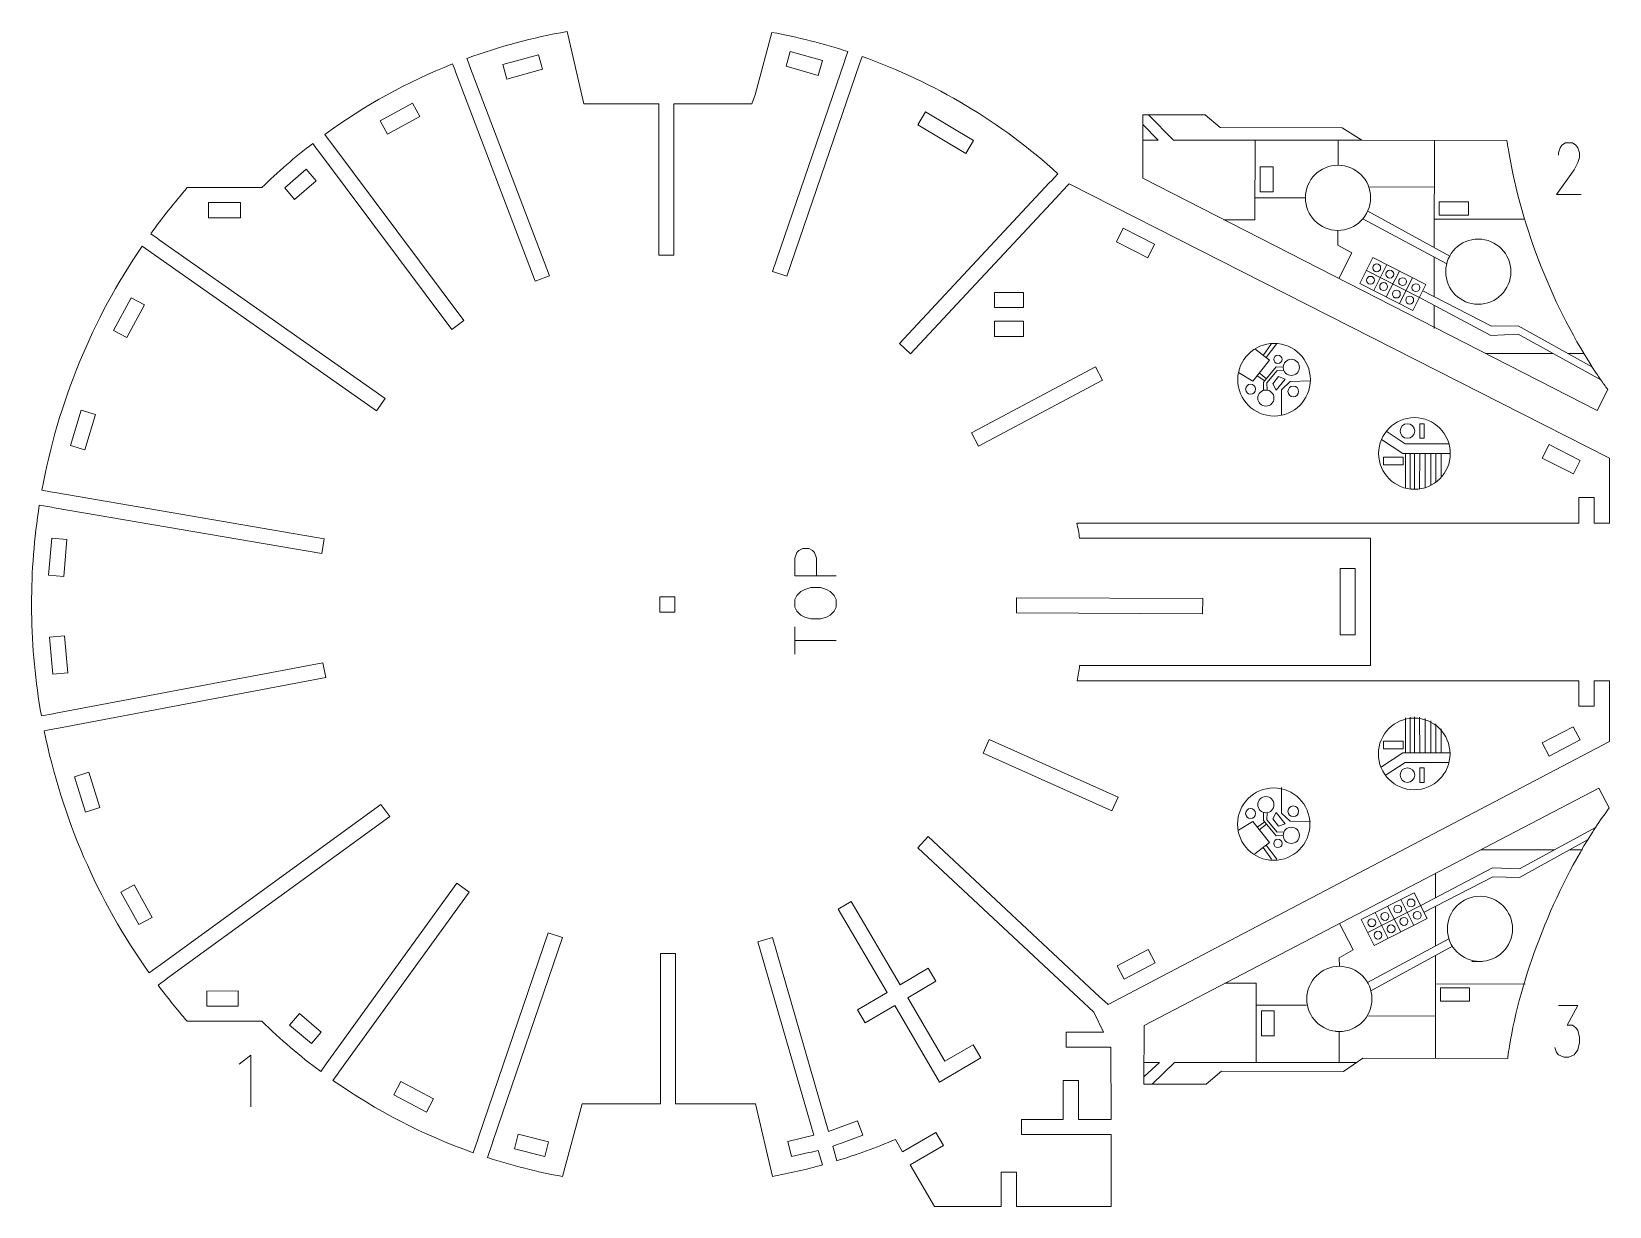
# Model space of a CAD drawing. Header units: millimetres. Extents: x -173 to 172, y -128 to 129.
import ezdxf

# ---------------------------------------------------------------- set-up
doc = ezdxf.new("R2010")
doc.units = ezdxf.units.MM
doc.header["$MEASUREMENT"] = 0
doc.layers.add('Layer 1', color=7, linetype='Continuous')

msp = doc.modelspace()

# ---------------------------------------------------------------- linework, layer by layer
at = {"layer": 'Layer 1', "color": 5, "lineweight": 9}
for points in [[(130.6204, 39.9292), (131.5904, 39.9292), (131.5904, 43.1042), (130.6204, 43.1042), (130.6204, 39.9292)], [(130.6204, -35.2188), (131.5904, -35.2188), (131.5904, -32.0438), (130.6204, -32.0438), (130.6204, -35.2188)]]:
    msp.add_lwpolyline(points, close=True, dxfattribs=at)
at = {"layer": 'Layer 1', "color": 1, "lineweight": 9}
for points in [[(122.7269, 34.1084), (126.9603, 34.1084), (126.9603, 35.784), (122.7269, 35.784), (122.7269, 34.1084)], [(122.7269, -27.8986), (126.9603, -27.8986), (126.9603, -26.223), (122.7269, -26.223), (122.7269, -27.8986)]]:
    msp.add_lwpolyline(points, close=True, dxfattribs=at)
at = {"layer": 'Layer 1', "color": 5, "lineweight": 9}
for centre, major_axis in [((98.801, 52.7204), (0, 7.9291)), ((99.6423, 57.1713), (0, 0.904)), ((93.6671, 50.6449), (0, 1.0804)), ((102.9937, 50.1598), (0, 1.1686)), ((129.4598, 36.6104), (0, 7.8264)), ((127.9304, 41.5167), (0, 1.5875)), ((129.4081, -29.0066), (0, 7.8262)), ((127.9304, -33.6313), (0, 1.5875)), ((98.7161, -44.3337), (0, 7.9008)), ((93.6671, -42.0156), (0, 1.0804)), ((102.9937, -41.5305), (0, 1.1686)), ((99.6423, -48.542), (0, 0.904))]:
    msp.add_ellipse(centre, major_axis=major_axis, ratio=1, dxfattribs=at)
at = {"layer": 'Layer 1', "color": 1, "lineweight": 9}
for centre in [(102.5748, 55.4073), (97.0185, 48.7045), (97.0185, -40.0752), (102.5748, -46.778)]:
    msp.add_ellipse(centre, major_axis=(0, 1.7639), ratio=1, dxfattribs=at)
at = {"layer": 'Layer 1', "lineweight": 9}
for points, knots in [([(-35.5569, 111.4359), (-35.5569, 111.4359), (-35.5569, 112.9736), (-35.5569, 112.9736), (-35.5569, 112.9736), (-35.5569, 112.9736), (-51.9462, 112.9736), (-51.9462, 112.9736), (-51.9462, 112.9736), (-51.9462, 112.9736), (-55.6037, 128.7413), (-55.6037, 128.7413), (-55.6037, 128.7413), (-63.0665, 127.4363), (-70.3964, 125.4665), (-77.5081, 122.8547), (-77.5081, 122.8547), (-77.5081, 122.8547), (-77.0867, 121.7471), (-77.0867, 121.7471)], [0, 0, 0, 0, 0.16666667, 0.16666667, 0.16666667, 0.16666667, 0.33333333, 0.33333333, 0.33333333, 0.33333333, 0.5, 0.5, 0.5, 0.5, 0.66666667, 0.66666667, 0.66666667, 0.66666667, 1, 1, 1, 1]), ([(5.1422, 122.7115), (5.1422, 122.7115), (5.7078, 124.3622), (5.7078, 124.3622), (5.7078, 124.3622), (0.282, 126.1346), (-5.2565, 127.539), (-10.8713, 128.5662), (-10.8713, 128.5662), (-10.8713, 128.5662), (-14.5457, 114.9568), (-14.5457, 114.9568), (-14.5457, 114.9568), (-14.5457, 114.9568), (-15.2383, 112.9736), (-15.2383, 112.9736), (-15.2383, 112.9736), (-15.2383, 112.9736), (-32.2549, 112.9736), (-32.2549, 112.9736), (-32.2549, 112.9736), (-32.2549, 112.9736), (-32.2549, 111.4359), (-32.2549, 111.4359)], [0, 0, 0, 0, 0.14285714, 0.14285714, 0.14285714, 0.14285714, 0.28571429, 0.28571429, 0.28571429, 0.28571429, 0.42857143, 0.42857143, 0.42857143, 0.42857143, 0.57142857, 0.57142857, 0.57142857, 0.57142857, 0.71428571, 0.71428571, 0.71428571, 0.71428571, 1, 1, 1, 1]), ([(-7.7747, 121.1741), (-7.7747, 121.1741), (-6.9132, 124.3649), (-6.9132, 124.3649), (-6.9132, 124.3649), (-6.9132, 124.3649), (0.1649, 122.4538), (0.1649, 122.4538), (0.1649, 122.4538), (0.1649, 122.4538), (-0.7918, 119.1512), (-0.7918, 119.1512), (-0.7918, 119.1512), (-0.7918, 119.1512), (-7.7747, 121.1741), (-7.7747, 121.1741)], [0, 0, 0, 0, 0.2, 0.2, 0.2, 0.2, 0.4, 0.4, 0.4, 0.4, 0.6, 0.6, 0.6, 0.6, 1, 1, 1, 1]), ([(-80.1411, 120.4895), (-80.1411, 120.4895), (-80.5926, 121.6762), (-80.5926, 121.6762), (-80.5926, 121.6762), (-90.5084, 117.7391), (-99.8866, 112.5697), (-108.5096, 106.2874), (-108.5096, 106.2874), (-108.5096, 106.2874), (-107.7508, 105.2708), (-107.7508, 105.2708)], [0, 0, 0, 0, 0.25, 0.25, 0.25, 0.25, 0.5, 0.5, 0.5, 0.5, 1, 1, 1, 1]), ([(-76.8868, 121.2217), (-76.8868, 121.2217), (-59.4654, 75.4309), (-59.4654, 75.4309), (-59.4654, 75.4309), (-59.4654, 75.4309), (-62.5516, 74.2567), (-62.5516, 74.2567), (-62.5516, 74.2567), (-62.5516, 74.2567), (-79.9412, 119.9641), (-79.9412, 119.9641)], [0, 0, 0, 0, 0.25, 0.25, 0.25, 0.25, 0.5, 0.5, 0.5, 0.5, 1, 1, 1, 1]), ([(-68.7505, 118.365), (-68.7505, 118.365), (-69.6201, 121.5504), (-69.6201, 121.5504), (-69.6201, 121.5504), (-69.6201, 121.5504), (-61.8153, 123.6811), (-61.8153, 123.6811), (-61.8153, 123.6811), (-61.8153, 123.6811), (-60.9456, 120.4957), (-60.9456, 120.4957), (-60.9456, 120.4957), (-60.9456, 120.4957), (-68.7505, 118.365), (-68.7505, 118.365)], [0, 0, 0, 0, 0.2, 0.2, 0.2, 0.2, 0.4, 0.4, 0.4, 0.4, 0.6, 0.6, 0.6, 0.6, 1, 1, 1, 1]), ([(8.2942, 121.7238), (8.2942, 121.7238), (-7.6156, 75.2962), (-7.6156, 75.2962), (-7.6156, 75.2962), (-7.6156, 75.2962), (-10.7393, 76.3666), (-10.7393, 76.3666), (-10.7393, 76.3666), (-10.7393, 76.3666), (4.9599, 122.1797), (4.9599, 122.1797)], [0, 0, 0, 0, 0.25, 0.25, 0.25, 0.25, 0.5, 0.5, 0.5, 0.5, 1, 1, 1, 1]), ([(50.1632, 96.1577), (50.1632, 96.1577), (51.6045, 97.7012), (51.6045, 97.7012), (51.6045, 97.7012), (39.1762, 108.9755), (24.6431, 117.6733), (8.833, 123.2962), (8.833, 123.2962), (8.833, 123.2962), (8.4764, 122.2557), (8.4764, 122.2557)], [0, 0, 0, 0, 0.25, 0.25, 0.25, 0.25, 0.5, 0.5, 0.5, 0.5, 1, 1, 1, 1]), ([(-94.8315, 106.3213), (-94.8315, 106.3213), (-96.4188, 109.2168), (-96.4188, 109.2168), (-96.4188, 109.2168), (-96.4188, 109.2168), (-89.3243, 113.1058), (-89.3243, 113.1058), (-89.3243, 113.1058), (-89.3243, 113.1058), (-87.7371, 110.2103), (-87.7371, 110.2103), (-87.7371, 110.2103), (-87.7371, 110.2103), (-94.8315, 106.3213), (-94.8315, 106.3213)], [0, 0, 0, 0, 0.2, 0.2, 0.2, 0.2, 0.4, 0.4, 0.4, 0.4, 0.6, 0.6, 0.6, 0.6, 1, 1, 1, 1]), ([(-34.187, 79.8912), (-34.187, 79.8912), (-35.5569, 79.8912), (-35.5569, 79.8912), (-35.5569, 79.8912), (-35.5569, 79.8912), (-35.5569, 110.8737), (-35.5569, 110.8737)], [0, 0, 0, 0, 0.33333333, 0.33333333, 0.33333333, 0.33333333, 1, 1, 1, 1]), ([(-32.2549, 110.8737), (-32.2549, 110.8737), (-32.2549, 79.8912), (-32.2549, 79.8912), (-32.2549, 79.8912), (-32.2549, 79.8912), (-33.6248, 79.8912), (-33.6248, 79.8912)], [0, 0, 0, 0, 0.33333333, 0.33333333, 0.33333333, 0.33333333, 1, 1, 1, 1]), ([(31.4826, 102.1332), (31.4826, 102.1332), (20.9994, 108.4066), (20.9994, 108.4066), (20.9994, 108.4066), (20.9994, 108.4066), (22.6949, 111.24), (22.6949, 111.24), (22.6949, 111.24), (22.6949, 111.24), (33.1782, 104.9666), (33.1782, 104.9666), (33.1782, 104.9666), (33.1782, 104.9666), (31.4826, 102.1332), (31.4826, 102.1332)], [0, 0, 0, 0, 0.2, 0.2, 0.2, 0.2, 0.4, 0.4, 0.4, 0.4, 0.6, 0.6, 0.6, 0.6, 1, 1, 1, 1]), ([(71.3838, 110.5602), (71.3838, 110.5602), (70.1585, 110.5631), (70.1585, 110.5631), (70.1585, 110.5631), (70.1585, 110.5631), (70.1257, 96.6915), (70.1257, 96.6915), (70.1257, 96.6915), (70.1257, 96.6915), (169.3326, 46.0162), (169.3326, 46.0162), (169.3326, 46.0162), (169.3326, 46.0162), (171.6559, 50.5647), (171.6559, 50.5647), (171.6559, 50.5647), (171.1356, 51.2822), (170.622, 52.0103), (170.1155, 52.7484)], [0, 0, 0, 0, 0.16666667, 0.16666667, 0.16666667, 0.16666667, 0.33333333, 0.33333333, 0.33333333, 0.33333333, 0.5, 0.5, 0.5, 0.5, 0.66666667, 0.66666667, 0.66666667, 0.66666667, 1, 1, 1, 1]), ([(149.7839, 104.0865), (149.7633, 104.2192), (149.7421, 104.3519), (149.722, 104.4844), (149.722, 104.4844), (149.722, 104.4844), (149.6538, 104.9185), (149.6538, 104.9185), (149.6538, 104.9185), (149.6538, 104.9185), (117.9599, 104.9935), (117.9599, 104.9935), (117.9599, 104.9935), (117.9599, 104.9935), (113.6927, 107.7156), (113.6927, 107.7156), (113.6927, 107.7156), (113.6927, 107.7156), (87.0053, 107.818), (87.0053, 107.818), (87.0053, 107.818), (87.0053, 107.818), (83.754, 110.531), (83.754, 110.531), (83.754, 110.531), (83.754, 110.531), (73.0746, 110.5562), (73.0746, 110.5562)], [0, 0, 0, 0, 0.125, 0.125, 0.125, 0.125, 0.25, 0.25, 0.25, 0.25, 0.375, 0.375, 0.375, 0.375, 0.5, 0.5, 0.5, 0.5, 0.625, 0.625, 0.625, 0.625, 0.75, 0.75, 0.75, 0.75, 1, 1, 1, 1]), ([(-110.2201, 103.0588), (-110.2201, 103.0588), (-111.1529, 104.3085), (-111.1529, 104.3085), (-111.1529, 104.3085), (-115.0492, 101.3119), (-118.7677, 98.0919), (-122.2907, 94.6642), (-122.2907, 94.6642), (-122.2907, 94.6642), (-138.5569, 94.6642), (-138.5569, 94.6642), (-138.5569, 94.6642), (-141.3658, 91.4293), (-144.0232, 88.0665), (-146.521, 84.5858), (-146.521, 84.5858), (-146.521, 84.5858), (-145.1189, 83.6019), (-145.1189, 83.6019)], [0, 0, 0, 0, 0.16666667, 0.16666667, 0.16666667, 0.16666667, 0.33333333, 0.33333333, 0.33333333, 0.33333333, 0.5, 0.5, 0.5, 0.5, 0.66666667, 0.66666667, 0.66666667, 0.66666667, 1, 1, 1, 1]), ([(-107.4144, 104.8202), (-107.4144, 104.8202), (-78.1585, 65.6258), (-78.1585, 65.6258), (-78.1585, 65.6258), (-78.1585, 65.6258), (-80.8046, 63.6507), (-80.8046, 63.6507), (-80.8046, 63.6507), (-80.8046, 63.6507), (-109.8837, 102.6082), (-109.8837, 102.6082)], [0, 0, 0, 0, 0.25, 0.25, 0.25, 0.25, 0.5, 0.5, 0.5, 0.5, 1, 1, 1, 1]), ([(-115.1076, 92.1003), (-115.1076, 92.1003), (-117.2674, 94.5981), (-117.2674, 94.5981), (-117.2674, 94.5981), (-117.2674, 94.5981), (-112.5595, 98.669), (-112.5595, 98.669), (-112.5595, 98.669), (-112.5595, 98.669), (-110.3997, 96.1713), (-110.3997, 96.1713), (-110.3997, 96.1713), (-110.3997, 96.1713), (-115.1076, 92.1003), (-115.1076, 92.1003)], [0, 0, 0, 0, 0.2, 0.2, 0.2, 0.2, 0.4, 0.4, 0.4, 0.4, 0.6, 0.6, 0.6, 0.6, 1, 1, 1, 1]), ([(112.7385, 85.3215), (116.6705, 85.3122), (119.8655, 88.4921), (119.8748, 92.424), (119.8748, 92.424), (119.8841, 96.3559), (116.7042, 99.5509), (112.7723, 99.5602), (112.7723, 99.5602), (108.8404, 99.5695), (105.6454, 96.3896), (105.6361, 92.4577), (105.6361, 92.4577), (105.6268, 88.5258), (108.8067, 85.3308), (112.7385, 85.3215)], [0, 0, 0, 0, 0.2, 0.2, 0.2, 0.2, 0.4, 0.4, 0.4, 0.4, 0.6, 0.6, 0.6, 0.6, 1, 1, 1, 1]), ([(52.0829, 93.3754), (52.0829, 93.3754), (19.3908, 58.366), (19.3908, 58.366), (19.3908, 58.366), (19.3908, 58.366), (16.9774, 60.6196), (16.9774, 60.6196), (16.9774, 60.6196), (16.9774, 60.6196), (49.7795, 95.7468), (49.7795, 95.7468)], [0, 0, 0, 0, 0.25, 0.25, 0.25, 0.25, 0.5, 0.5, 0.5, 0.5, 1, 1, 1, 1]), ([(168.699, 23.2121), (168.699, 23.2121), (168.6909, 21.4094), (168.6909, 21.4094), (168.6909, 21.4094), (168.6909, 21.4094), (172.0434, 21.4094), (172.0434, 21.4094), (172.0434, 21.4094), (172.0434, 21.4094), (172.0434, 35.5558), (172.0434, 35.5558), (172.0434, 35.5558), (172.0434, 35.5558), (54.0462, 95.4779), (54.0462, 95.4779), (54.0462, 95.4779), (54.0462, 95.4779), (52.4666, 93.7863), (52.4666, 93.7863)], [0, 0, 0, 0, 0.16666667, 0.16666667, 0.16666667, 0.16666667, 0.33333333, 0.33333333, 0.33333333, 0.33333333, 0.5, 0.5, 0.5, 0.5, 0.66666667, 0.66666667, 0.66666667, 0.66666667, 1, 1, 1, 1]), ([(-133.9262, 88.0851), (-133.9262, 88.0851), (-133.9279, 91.3871), (-133.9279, 91.3871), (-133.9279, 91.3871), (-133.9279, 91.3871), (-126.9258, 91.3908), (-126.9258, 91.3908), (-126.9258, 91.3908), (-126.9258, 91.3908), (-126.9241, 88.0888), (-126.9241, 88.0888), (-126.9241, 88.0888), (-126.9241, 88.0888), (-133.9262, 88.0851), (-133.9262, 88.0851)], [0, 0, 0, 0, 0.2, 0.2, 0.2, 0.2, 0.4, 0.4, 0.4, 0.4, 0.6, 0.6, 0.6, 0.6, 1, 1, 1, 1]), ([(-144.6587, 83.279), (-144.6587, 83.279), (-95.299, 48.6432), (-95.299, 48.6432), (-95.299, 48.6432), (-95.299, 48.6432), (-97.1956, 45.9403), (-97.1956, 45.9403), (-97.1956, 45.9403), (-97.1956, 45.9403), (-146.4653, 80.5129), (-146.4653, 80.5129)], [0, 0, 0, 0, 0.25, 0.25, 0.25, 0.25, 0.5, 0.5, 0.5, 0.5, 1, 1, 1, 1]), ([(72.7171, 82.2929), (72.7171, 82.2929), (71.2269, 79.3585), (71.2269, 79.3585), (71.2269, 79.3585), (71.2269, 79.3585), (64.3631, 82.844), (64.3631, 82.844), (64.3631, 82.844), (64.3631, 82.844), (65.8533, 85.7785), (65.8533, 85.7785), (65.8533, 85.7785), (65.8533, 85.7785), (72.7171, 82.2929), (72.7171, 82.2929)], [0, 0, 0, 0, 0.2, 0.2, 0.2, 0.2, 0.4, 0.4, 0.4, 0.4, 0.6, 0.6, 0.6, 0.6, 1, 1, 1, 1]), ([(143.3849, 69.1916), (147.3146, 69.1824), (150.5078, 72.3605), (150.5171, 76.2901), (150.5171, 76.2901), (150.5264, 80.2198), (147.3482, 83.413), (143.4185, 83.4223), (143.4185, 83.4223), (139.489, 83.4316), (136.2957, 80.2535), (136.2864, 76.3239), (136.2864, 76.3239), (136.2771, 72.3942), (139.4552, 69.2009), (143.3849, 69.1916)], [0, 0, 0, 0, 0.2, 0.2, 0.2, 0.2, 0.4, 0.4, 0.4, 0.4, 0.6, 0.6, 0.6, 0.6, 1, 1, 1, 1]), ([(-146.9255, 80.8358), (-146.9255, 80.8358), (-148.4142, 81.8804), (-148.4142, 81.8804), (-148.4142, 81.8804), (-159.3598, 65.8351), (-166.8159, 47.6797), (-170.3034, 28.5722), (-170.3034, 28.5722), (-170.3034, 28.5722), (-167.6165, 28.1111), (-167.6165, 28.1111)], [0, 0, 0, 0, 0.25, 0.25, 0.25, 0.25, 0.5, 0.5, 0.5, 0.5, 1, 1, 1, 1]), ([(-150.8055, 70.6031), (-150.8055, 70.6031), (-147.8949, 69.0437), (-147.8949, 69.0437), (-147.8949, 69.0437), (-147.8949, 69.0437), (-151.7155, 61.9122), (-151.7155, 61.9122), (-151.7155, 61.9122), (-151.7155, 61.9122), (-154.6261, 63.4716), (-154.6261, 63.4716), (-154.6261, 63.4716), (-154.6261, 63.4716), (-150.8055, 70.6031), (-150.8055, 70.6031)], [0, 0, 0, 0, 0.2, 0.2, 0.2, 0.2, 0.4, 0.4, 0.4, 0.4, 0.6, 0.6, 0.6, 0.6, 1, 1, 1, 1]), ([(44.0948, 68.4853), (44.0948, 68.4853), (37.7448, 68.4853), (37.7448, 68.4853), (37.7448, 68.4853), (37.7448, 68.4853), (37.7448, 71.7873), (37.7448, 71.7873), (37.7448, 71.7873), (37.7448, 71.7873), (44.0948, 71.7873), (44.0948, 71.7873), (44.0948, 71.7873), (44.0948, 71.7873), (44.0948, 68.4853), (44.0948, 68.4853)], [0, 0, 0, 0, 0.2, 0.2, 0.2, 0.2, 0.4, 0.4, 0.4, 0.4, 0.6, 0.6, 0.6, 0.6, 1, 1, 1, 1]), ([(44.0948, 62.1865), (44.0948, 62.1865), (37.7448, 62.1865), (37.7448, 62.1865), (37.7448, 62.1865), (37.7448, 62.1865), (37.7448, 65.4885), (37.7448, 65.4885), (37.7448, 65.4885), (37.7448, 65.4885), (44.0948, 65.4885), (44.0948, 65.4885), (44.0948, 65.4885), (44.0948, 65.4885), (44.0948, 62.1865), (44.0948, 62.1865)], [0, 0, 0, 0, 0.2, 0.2, 0.2, 0.2, 0.4, 0.4, 0.4, 0.4, 0.6, 0.6, 0.6, 0.6, 1, 1, 1, 1]), ([(34.2632, 38.1912), (34.2632, 38.1912), (32.7107, 41.1055), (32.7107, 41.1055), (32.7107, 41.1055), (32.7107, 41.1055), (59.8132, 55.5434), (59.8132, 55.5434), (59.8132, 55.5434), (59.8132, 55.5434), (61.3657, 52.6291), (61.3657, 52.6291), (61.3657, 52.6291), (61.3657, 52.6291), (34.2632, 38.1912), (34.2632, 38.1912)], [0, 0, 0, 0, 0.2, 0.2, 0.2, 0.2, 0.4, 0.4, 0.4, 0.4, 0.6, 0.6, 0.6, 0.6, 1, 1, 1, 1]), ([(-161.7407, 46.0688), (-161.7407, 46.0688), (-158.5767, 45.1244), (-158.5767, 45.1244), (-158.5767, 45.1244), (-158.5767, 45.1244), (-160.8907, 37.3719), (-160.8907, 37.3719), (-160.8907, 37.3719), (-160.8907, 37.3719), (-164.0548, 38.3163), (-164.0548, 38.3163), (-164.0548, 38.3163), (-164.0548, 38.3163), (-161.7407, 46.0688), (-161.7407, 46.0688)], [0, 0, 0, 0, 0.2, 0.2, 0.2, 0.2, 0.4, 0.4, 0.4, 0.4, 0.6, 0.6, 0.6, 0.6, 1, 1, 1, 1]), ([(165.684, 35.0819), (165.684, 35.0819), (164.1938, 32.1474), (164.1938, 32.1474), (164.1938, 32.1474), (164.1938, 32.1474), (157.3572, 35.6192), (157.3572, 35.6192), (157.3572, 35.6192), (157.3572, 35.6192), (158.8474, 38.5537), (158.8474, 38.5537), (158.8474, 38.5537), (158.8474, 38.5537), (165.684, 35.0819), (165.684, 35.0819)], [0, 0, 0, 0, 0.2, 0.2, 0.2, 0.2, 0.4, 0.4, 0.4, 0.4, 0.6, 0.6, 0.6, 0.6, 1, 1, 1, 1]), ([(-167.0625, 28.016), (-167.0625, 28.016), (-108.6306, 17.988), (-108.6306, 17.988), (-108.6306, 17.988), (-108.6306, 17.988), (-109.1891, 14.7336), (-109.1891, 14.7336), (-109.1891, 14.7336), (-109.1891, 14.7336), (-167.5993, 24.7579), (-167.5993, 24.7579)], [0, 0, 0, 0, 0.25, 0.25, 0.25, 0.25, 0.5, 0.5, 0.5, 0.5, 1, 1, 1, 1]), ([(-168.1533, 24.853), (-168.1533, 24.853), (-170.8578, 25.3171), (-170.8578, 25.3171), (-170.8578, 25.3171), (-171.9882, 18.1651), (-172.5536, 10.918), (-172.5548, 3.6705)], [0, 0, 0, 0, 0.33333333, 0.33333333, 0.33333333, 0.33333333, 1, 1, 1, 1]), ([(165.3889, 23.7743), (165.3889, 23.7743), (165.3889, 27.0097), (165.3889, 27.0097), (165.3889, 27.0097), (165.3889, 27.0097), (168.7162, 27.0097), (168.7162, 27.0097), (168.7162, 27.0097), (168.7162, 27.0097), (168.7016, 23.7743), (168.7016, 23.7743)], [0, 0, 0, 0, 0.25, 0.25, 0.25, 0.25, 0.5, 0.5, 0.5, 0.5, 1, 1, 1, 1]), ([(117.6005, 18.1286), (117.6005, 18.1286), (56.3359, 18.1286), (56.3359, 18.1286), (56.3359, 18.1286), (56.1594, 19.2257), (55.9629, 20.3195), (55.7464, 21.4094), (55.7464, 21.4094), (55.7464, 21.4094), (165.3889, 21.4094), (165.3889, 21.4094), (165.3889, 21.4094), (165.3889, 21.4094), (165.3889, 23.2121), (165.3889, 23.2121)], [0, 0, 0, 0, 0.2, 0.2, 0.2, 0.2, 0.4, 0.4, 0.4, 0.4, 0.6, 0.6, 0.6, 0.6, 1, 1, 1, 1]), ([(-168.1168, 18.1286), (-168.1168, 18.1286), (-164.8275, 17.8385), (-164.8275, 17.8385), (-164.8275, 17.8385), (-164.8275, 17.8385), (-165.5383, 9.7793), (-165.5383, 9.7793), (-165.5383, 9.7793), (-165.5383, 9.7793), (-168.8275, 10.0694), (-168.8275, 10.0694), (-168.8275, 10.0694), (-168.8275, 10.0694), (-168.1168, 18.1286), (-168.1168, 18.1286)], [0, 0, 0, 0, 0.2, 0.2, 0.2, 0.2, 0.4, 0.4, 0.4, 0.4, 0.6, 0.6, 0.6, 0.6, 1, 1, 1, 1]), ([(118.1627, -9.7175), (118.1627, -9.7175), (119.8359, -9.7175), (119.8359, -9.7175), (119.8359, -9.7175), (119.8359, -9.7175), (119.8359, 18.1286), (119.8359, 18.1286), (119.8359, 18.1286), (119.8359, 18.1286), (118.1627, 18.1286), (118.1627, 18.1286)], [0, 0, 0, 0, 0.25, 0.25, 0.25, 0.25, 0.5, 0.5, 0.5, 0.5, 1, 1, 1, 1]), ([(113.2156, 11.5144), (113.2156, 11.5144), (116.5176, 11.5144), (116.5176, 11.5144), (116.5176, 11.5144), (116.5176, 11.5144), (116.5176, -2.9824), (116.5176, -2.9824), (116.5176, -2.9824), (116.5176, -2.9824), (113.2156, -2.9824), (113.2156, -2.9824), (113.2156, -2.9824), (113.2156, -2.9824), (113.2156, 11.5144), (113.2156, 11.5144)], [0, 0, 0, 0, 0.2, 0.2, 0.2, 0.2, 0.4, 0.4, 0.4, 0.4, 0.6, 0.6, 0.6, 0.6, 1, 1, 1, 1]), ([(-32.0758, 1.9888), (-32.0758, 1.9888), (-35.3778, 1.9888), (-35.3778, 1.9888), (-35.3778, 1.9888), (-35.3778, 1.9888), (-35.3778, 5.2908), (-35.3778, 5.2908), (-35.3778, 5.2908), (-35.3778, 5.2908), (-32.0758, 5.2908), (-32.0758, 5.2908), (-32.0758, 5.2908), (-32.0758, 5.2908), (-32.0758, 1.9888), (-32.0758, 1.9888)], [0, 0, 0, 0, 0.2, 0.2, 0.2, 0.2, 0.4, 0.4, 0.4, 0.4, 0.6, 0.6, 0.6, 0.6, 1, 1, 1, 1]), ([(42.5167, 1.8053), (42.5167, 1.8053), (42.5324, 5.1073), (42.5324, 5.1073), (42.5324, 5.1073), (42.5324, 5.1073), (83.207, 4.9139), (83.207, 4.9139), (83.207, 4.9139), (83.207, 4.9139), (83.1913, 1.6119), (83.1913, 1.6119), (83.1913, 1.6119), (83.1913, 1.6119), (42.5167, 1.8053), (42.5167, 1.8053)], [0, 0, 0, 0, 0.2, 0.2, 0.2, 0.2, 0.4, 0.4, 0.4, 0.4, 0.6, 0.6, 0.6, 0.6, 1, 1, 1, 1]), ([(-172.5446, 1.9797), (-172.4538, -5.628), (-171.7417, -13.2281), (-170.4083, -20.7113), (-170.4083, -20.7113), (-170.4083, -20.7113), (-167.8121, -20.2203), (-167.8121, -20.2203)], [0, 0, 0, 0, 0.33333333, 0.33333333, 0.33333333, 0.33333333, 1, 1, 1, 1]), ([(-168.6298, -3.4926), (-168.6298, -3.4926), (-165.3408, -3.199), (-165.3408, -3.199), (-165.3408, -3.199), (-165.3408, -3.199), (-164.6216, -11.2575), (-164.6216, -11.2575), (-164.6216, -11.2575), (-164.6216, -11.2575), (-167.9106, -11.551), (-167.9106, -11.551), (-167.9106, -11.551), (-167.9106, -11.551), (-168.6298, -3.4926), (-168.6298, -3.4926)], [0, 0, 0, 0, 0.2, 0.2, 0.2, 0.2, 0.4, 0.4, 0.4, 0.4, 0.6, 0.6, 0.6, 0.6, 1, 1, 1, 1]), ([(-167.2597, -20.1158), (-167.2597, -20.1158), (-108.9237, -9.0834), (-108.9237, -9.0834), (-108.9237, -9.0834), (-108.9237, -9.0834), (-108.3101, -12.3279), (-108.3101, -12.3279), (-108.3101, -12.3279), (-108.3101, -12.3279), (-166.663, -23.3635), (-166.663, -23.3635)], [0, 0, 0, 0, 0.25, 0.25, 0.25, 0.25, 0.5, 0.5, 0.5, 0.5, 1, 1, 1, 1]), ([(165.391, -14.0444), (165.391, -14.0444), (165.3915, -13.0128), (165.3915, -13.0128), (165.3915, -13.0128), (165.3915, -13.0128), (55.7852, -13.0128), (55.7852, -13.0128), (55.7852, -13.0128), (55.9889, -11.9178), (56.1725, -10.8192), (56.3359, -9.7175), (56.3359, -9.7175), (56.3359, -9.7175), (117.6005, -9.7175), (117.6005, -9.7175)], [0, 0, 0, 0, 0.2, 0.2, 0.2, 0.2, 0.4, 0.4, 0.4, 0.4, 0.6, 0.6, 0.6, 0.6, 1, 1, 1, 1]), ([(61.1723, -82.4738), (61.1723, -82.4738), (62.534, -83.7454), (62.534, -83.7454), (62.534, -83.7454), (62.534, -83.7454), (172.0434, -26.3176), (172.0434, -26.3176), (172.0434, -26.3176), (172.0434, -26.3176), (172.0434, -13.0164), (172.0434, -13.0164), (172.0434, -13.0164), (172.0434, -13.0164), (168.6909, -13.0164), (168.6909, -13.0164), (168.6909, -13.0164), (168.6909, -13.0164), (168.6909, -14.0444), (168.6909, -14.0444)], [0, 0, 0, 0, 0.16666667, 0.16666667, 0.16666667, 0.16666667, 0.33333333, 0.33333333, 0.33333333, 0.33333333, 0.5, 0.5, 0.5, 0.5, 0.66666667, 0.66666667, 0.66666667, 0.66666667, 1, 1, 1, 1]), ([(168.6909, -14.6066), (168.6909, -14.6066), (168.6909, -18.6001), (168.6909, -18.6001), (168.6909, -18.6001), (168.6909, -18.6001), (165.3889, -18.6001), (165.3889, -18.6001), (165.3889, -18.6001), (165.3889, -18.6001), (165.3908, -14.6066), (165.3908, -14.6066)], [0, 0, 0, 0, 0.25, 0.25, 0.25, 0.25, 0.5, 0.5, 0.5, 0.5, 1, 1, 1, 1]), ([(-167.2154, -23.468), (-167.2154, -23.468), (-169.7905, -23.955), (-169.7905, -23.955), (-169.7905, -23.955), (-165.9301, -42.9869), (-158.1251, -60.991), (-146.8707, -76.8168), (-146.8707, -76.8168), (-146.8707, -76.8168), (-145.2917, -75.6686), (-145.2917, -75.6686)], [0, 0, 0, 0, 0.25, 0.25, 0.25, 0.25, 0.5, 0.5, 0.5, 0.5, 1, 1, 1, 1]), ([(165.6455, -25.9442), (165.6455, -25.9442), (158.894, -29.4848), (158.894, -29.4848), (158.894, -29.4848), (158.894, -29.4848), (157.3848, -26.6068), (157.3848, -26.6068), (157.3848, -26.6068), (157.3848, -26.6068), (164.1363, -23.0662), (164.1363, -23.0662), (164.1363, -23.0662), (164.1363, -23.0662), (165.6455, -25.9442), (165.6455, -25.9442)], [0, 0, 0, 0, 0.2, 0.2, 0.2, 0.2, 0.4, 0.4, 0.4, 0.4, 0.6, 0.6, 0.6, 0.6, 1, 1, 1, 1]), ([(35.2634, -28.8685), (35.2634, -28.8685), (36.613, -25.8549), (36.613, -25.8549), (36.613, -25.8549), (36.613, -25.8549), (64.7233, -38.4434), (64.7233, -38.4434), (64.7233, -38.4434), (64.7233, -38.4434), (63.3737, -41.457), (63.3737, -41.457), (63.3737, -41.457), (63.3737, -41.457), (35.2634, -28.8685), (35.2634, -28.8685)], [0, 0, 0, 0, 0.2, 0.2, 0.2, 0.2, 0.4, 0.4, 0.4, 0.4, 0.6, 0.6, 0.6, 0.6, 1, 1, 1, 1]), ([(-163.1965, -33.9715), (-163.1965, -33.9715), (-160.0452, -32.9852), (-160.0452, -32.9852), (-160.0452, -32.9852), (-160.0452, -32.9852), (-157.6286, -40.7063), (-157.6286, -40.7063), (-157.6286, -40.7063), (-157.6286, -40.7063), (-160.7798, -41.6926), (-160.7798, -41.6926), (-160.7798, -41.6926), (-160.7798, -41.6926), (-163.1965, -33.9715), (-163.1965, -33.9715)], [0, 0, 0, 0, 0.2, 0.2, 0.2, 0.2, 0.4, 0.4, 0.4, 0.4, 0.6, 0.6, 0.6, 0.6, 1, 1, 1, 1]), ([(169.0242, -45.0363), (169.989, -43.5713), (170.9761, -42.1558), (171.9833, -40.8009), (171.9833, -40.8009), (171.9833, -40.8009), (169.7064, -36.4432), (169.7064, -36.4432), (169.7064, -36.4432), (169.7064, -36.4432), (70.4116, -88.328), (70.4116, -88.328), (70.4116, -88.328), (70.4116, -88.328), (70.3929, -101.088), (70.3929, -101.088), (70.3929, -101.088), (70.3929, -101.088), (72.1996, -101.0907), (72.1996, -101.0907)], [0, 0, 0, 0, 0.16666667, 0.16666667, 0.16666667, 0.16666667, 0.33333333, 0.33333333, 0.33333333, 0.33333333, 0.5, 0.5, 0.5, 0.5, 0.66666667, 0.66666667, 0.66666667, 0.66666667, 1, 1, 1, 1]), ([(-144.837, -75.3379), (-144.837, -75.3379), (-96.2623, -40.0152), (-96.2623, -40.0152), (-96.2623, -40.0152), (-96.2623, -40.0152), (-94.3203, -42.6857), (-94.3203, -42.6857), (-94.3203, -42.6857), (-94.3203, -42.6857), (-142.7705, -77.9179), (-142.7705, -77.9179)], [0, 0, 0, 0, 0.25, 0.25, 0.25, 0.25, 0.5, 0.5, 0.5, 0.5, 1, 1, 1, 1]), ([(56.3537, -89.7381), (56.3537, -89.7381), (61.5649, -89.7381), (61.5649, -89.7381), (61.5649, -89.7381), (61.5649, -89.7381), (59.4358, -85.3701), (59.4358, -85.3701), (59.4358, -85.3701), (59.4358, -85.3701), (20.9994, -49.4779), (20.9994, -49.4779), (20.9994, -49.4779), (20.9994, -49.4779), (23.253, -47.0645), (23.253, -47.0645), (23.253, -47.0645), (23.253, -47.0645), (60.7613, -82.09), (60.7613, -82.09)], [0, 0, 0, 0, 0.16666667, 0.16666667, 0.16666667, 0.16666667, 0.33333333, 0.33333333, 0.33333333, 0.33333333, 0.5, 0.5, 0.5, 0.5, 0.66666667, 0.66666667, 0.66666667, 0.66666667, 1, 1, 1, 1]), ([(-153.0329, -59.1881), (-153.0329, -59.1881), (-150.1374, -57.6008), (-150.1374, -57.6008), (-150.1374, -57.6008), (-150.1374, -57.6008), (-146.2485, -64.6953), (-146.2485, -64.6953), (-146.2485, -64.6953), (-146.2485, -64.6953), (-149.144, -66.2825), (-149.144, -66.2825), (-149.144, -66.2825), (-149.144, -66.2825), (-153.0329, -59.1881), (-153.0329, -59.1881)], [0, 0, 0, 0, 0.2, 0.2, 0.2, 0.2, 0.4, 0.4, 0.4, 0.4, 0.6, 0.6, 0.6, 0.6, 1, 1, 1, 1]), ([(-108.1975, -96.6678), (-108.1975, -96.6678), (-79.6479, -57.2511), (-79.6479, -57.2511), (-79.6479, -57.2511), (-79.6479, -57.2511), (-76.9737, -59.1881), (-76.9737, -59.1881), (-76.9737, -59.1881), (-76.9737, -59.1881), (-105.4289, -98.4744), (-105.4289, -98.4744)], [0, 0, 0, 0, 0.25, 0.25, 0.25, 0.25, 0.5, 0.5, 0.5, 0.5, 1, 1, 1, 1]), ([(34.7566, -95.3541), (34.7566, -95.3541), (25.742, -100.6423), (25.742, -100.6423), (25.742, -100.6423), (25.742, -100.6423), (15.9441, -83.9405), (15.9441, -83.9405), (15.9441, -83.9405), (15.9441, -83.9405), (9.4997, -87.7211), (9.4997, -87.7211), (9.4997, -87.7211), (9.4997, -87.7211), (7.825, -84.8663), (7.825, -84.8663), (7.825, -84.8663), (7.825, -84.8663), (14.2694, -81.0858), (14.2694, -81.0858), (14.2694, -81.0858), (14.2694, -81.0858), (3.5862, -62.8747), (3.5862, -62.8747), (3.5862, -62.8747), (3.5862, -62.8747), (6.4343, -61.2039), (6.4343, -61.2039), (6.4343, -61.2039), (6.4343, -61.2039), (17.1175, -79.415), (17.1175, -79.415), (17.1175, -79.415), (17.1175, -79.415), (23.284, -75.7975), (23.284, -75.7975), (23.284, -75.7975), (23.284, -75.7975), (24.9587, -78.6523), (24.9587, -78.6523), (24.9587, -78.6523), (24.9587, -78.6523), (18.7922, -82.2697), (18.7922, -82.2697), (18.7922, -82.2697), (18.7922, -82.2697), (26.9182, -96.1215), (26.9182, -96.1215), (26.9182, -96.1215), (26.9182, -96.1215), (33.0847, -92.5041), (33.0847, -92.5041), (33.0847, -92.5041), (33.0847, -92.5041), (34.7566, -95.3541), (34.7566, -95.3541)], [0, 0, 0, 0, 0.06666667, 0.06666667, 0.06666667, 0.06666667, 0.13333333, 0.13333333, 0.13333333, 0.13333333, 0.2, 0.2, 0.2, 0.2, 0.26666667, 0.26666667, 0.26666667, 0.26666667, 0.33333333, 0.33333333, 0.33333333, 0.33333333, 0.4, 0.4, 0.4, 0.4, 0.46666667, 0.46666667, 0.46666667, 0.46666667, 0.53333333, 0.53333333, 0.53333333, 0.53333333, 0.6, 0.6, 0.6, 0.6, 0.66666667, 0.66666667, 0.66666667, 0.66666667, 0.73333333, 0.73333333, 0.73333333, 0.73333333, 0.8, 0.8, 0.8, 0.8, 0.86666667, 0.86666667, 0.86666667, 0.86666667, 1, 1, 1, 1]), ([(143.7565, -74.3153), (147.6861, -74.3211), (150.8765, -71.1402), (150.8822, -67.2105), (150.8822, -67.2105), (150.888, -63.2808), (147.7071, -60.0905), (143.7774, -60.0846), (143.7774, -60.0846), (139.8477, -60.0789), (136.6574, -63.2599), (136.6516, -67.1896), (136.6516, -67.1896), (136.6458, -71.1192), (139.8267, -74.3095), (143.7564, -74.3153), (146.3114, -74.3191), (138.6467, -74.3078), (143.7565, -74.3153)], [0, 0, 0, 0, 0.2, 0.2, 0.2, 0.2, 0.4, 0.4, 0.4, 0.4, 0.6, 0.6, 0.6, 0.6, 1, 1, 1, 1.0001, 1.0001, 1.0001, 1.0001]), ([(-74.944, -112.6848), (-74.944, -112.6848), (-59.7276, -68.0568), (-59.7276, -68.0568), (-59.7276, -68.0568), (-59.7276, -68.0568), (-56.6023, -69.1224), (-56.6023, -69.1224), (-56.6023, -69.1224), (-56.6023, -69.1224), (-71.7818, -113.6422), (-71.7818, -113.6422)], [0, 0, 0, 0, 0.25, 0.25, 0.25, 0.25, 0.5, 0.5, 0.5, 0.5, 1, 1, 1, 1]), ([(-2.7962, -116.0592), (-2.7962, -116.0592), (-6.611, -116.9441), (-6.611, -116.9441), (-6.611, -116.9441), (-6.611, -116.9441), (-7.3765, -113.644), (-7.3765, -113.644), (-7.3765, -113.644), (-7.3765, -113.644), (-1.7101, -112.2759), (-1.7101, -112.2759), (-1.7101, -112.2759), (-1.7101, -112.2759), (-13.9416, -70.0147), (-13.9416, -70.0147), (-13.9416, -70.0147), (-13.9416, -70.0147), (-10.7698, -69.0967), (-10.7698, -69.0967), (-10.7698, -69.0967), (-10.7698, -69.0967), (1.4977, -111.4824), (1.4977, -111.4824), (1.4977, -111.4824), (1.4977, -111.4824), (7.8003, -109.0999), (7.8003, -109.0999), (7.8003, -109.0999), (7.8003, -109.0999), (8.9932, -112.2555), (8.9932, -112.2555), (8.9932, -112.2555), (8.9932, -112.2555), (4.1364, -114.0373), (4.1364, -114.0373)], [0, 0, 0, 0, 0.1, 0.1, 0.1, 0.1, 0.2, 0.2, 0.2, 0.2, 0.3, 0.3, 0.3, 0.3, 0.4, 0.4, 0.4, 0.4, 0.5, 0.5, 0.5, 0.5, 0.6, 0.6, 0.6, 0.6, 0.7, 0.7, 0.7, 0.7, 0.8, 0.8, 0.8, 0.8, 1, 1, 1, 1]), ([(66.0721, -78.1615), (66.0721, -78.1615), (64.5628, -75.2835), (64.5628, -75.2835), (64.5628, -75.2835), (64.5628, -75.2835), (71.316, -71.7421), (71.316, -71.7421), (71.316, -71.7421), (71.316, -71.7421), (72.8252, -74.6201), (72.8252, -74.6201), (72.8252, -74.6201), (72.8252, -74.6201), (66.0721, -78.1615), (66.0721, -78.1615)], [0, 0, 0, 0, 0.2, 0.2, 0.2, 0.2, 0.4, 0.4, 0.4, 0.4, 0.6, 0.6, 0.6, 0.6, 1, 1, 1, 1]), ([(-35.1988, -103.2891), (-35.1988, -103.2891), (-35.1988, -72.6116), (-35.1988, -72.6116), (-35.1988, -72.6116), (-35.1988, -72.6116), (-33.8289, -72.6116), (-33.8289, -72.6116)], [0, 0, 0, 0, 0.33333333, 0.33333333, 0.33333333, 0.33333333, 1, 1, 1, 1]), ([(-33.2667, -72.6116), (-33.2667, -72.6116), (-31.8968, -72.6116), (-31.8968, -72.6116), (-31.8968, -72.6116), (-31.8968, -72.6116), (-31.8968, -103.2891), (-31.8968, -103.2891)], [0, 0, 0, 0, 0.33333333, 0.33333333, 0.33333333, 0.33333333, 1, 1, 1, 1]), ([(113.0495, -89.6123), (116.9792, -89.6181), (120.1695, -86.4372), (120.1753, -82.5075), (120.1753, -82.5075), (120.1811, -78.5778), (117.0002, -75.3874), (113.0705, -75.3816), (113.0705, -75.3816), (109.1408, -75.3758), (105.9505, -78.5568), (105.9446, -82.4864), (105.9446, -82.4864), (105.9388, -86.4161), (109.1198, -89.6065), (113.0494, -89.6123), (114.1991, -89.614), (110.75, -89.6089), (113.0495, -89.6123)], [0, 0, 0, 0, 0.2, 0.2, 0.2, 0.2, 0.4, 0.4, 0.4, 0.4, 0.6, 0.6, 0.6, 0.6, 1, 1, 1, 1.0001, 1.0001, 1.0001, 1.0001]), ([(-143.2252, -78.2486), (-143.2252, -78.2486), (-144.9253, -79.4849), (-144.9253, -79.4849), (-144.9253, -79.4849), (-142.8994, -82.1949), (-140.7753, -84.8298), (-138.5569, -87.3847), (-138.5569, -87.3847), (-138.5569, -87.3847), (-122.2907, -87.3847), (-122.2907, -87.3847), (-122.2907, -87.3847), (-118.2458, -91.3201), (-113.9438, -94.9812), (-109.4119, -98.3444), (-109.4119, -98.3444), (-109.4119, -98.3444), (-108.5273, -97.1231), (-108.5273, -97.1231)], [0, 0, 0, 0, 0.16666667, 0.16666667, 0.16666667, 0.16666667, 0.33333333, 0.33333333, 0.33333333, 0.33333333, 0.5, 0.5, 0.5, 0.5, 0.66666667, 0.66666667, 0.66666667, 0.66666667, 1, 1, 1, 1]), ([(-134.252, -84.0824), (-134.252, -84.0824), (-134.2624, -80.7804), (-134.2624, -80.7804), (-134.2624, -80.7804), (-134.2624, -80.7804), (-127.4095, -80.7589), (-127.4095, -80.7589), (-127.4095, -80.7589), (-127.4095, -80.7589), (-127.3992, -84.0609), (-127.3992, -84.0609), (-127.3992, -84.0609), (-127.3992, -84.0609), (-134.252, -84.0824), (-134.252, -84.0824)], [0, 0, 0, 0, 0.2, 0.2, 0.2, 0.2, 0.4, 0.4, 0.4, 0.4, 0.6, 0.6, 0.6, 0.6, 1, 1, 1, 1]), ([(-116.1965, -88.235), (-116.1965, -88.235), (-114.0661, -85.7122), (-114.0661, -85.7122), (-114.0661, -85.7122), (-114.0661, -85.7122), (-109.3082, -89.7301), (-109.3082, -89.7301), (-109.3082, -89.7301), (-109.3082, -89.7301), (-111.4386, -92.2529), (-111.4386, -92.2529), (-111.4386, -92.2529), (-111.4386, -92.2529), (-116.1965, -88.235), (-116.1965, -88.235)], [0, 0, 0, 0, 0.2, 0.2, 0.2, 0.2, 0.4, 0.4, 0.4, 0.4, 0.6, 0.6, 0.6, 0.6, 1, 1, 1, 1]), ([(60.8589, -112.1271), (60.8589, -112.1271), (43.6115, -112.1271), (43.6115, -112.1271), (43.6115, -112.1271), (43.6115, -112.1271), (43.6115, -108.8251), (43.6115, -108.8251), (43.6115, -108.8251), (43.6115, -108.8251), (52.7613, -108.8251), (52.7613, -108.8251), (52.7613, -108.8251), (52.7613, -108.8251), (52.7613, -100.2776), (52.7613, -100.2776), (52.7613, -100.2776), (52.7613, -100.2776), (56.0561, -100.2776), (56.0561, -100.2776), (56.0561, -100.2776), (56.0561, -100.2776), (56.0561, -108.8251), (56.0561, -108.8251), (56.0561, -108.8251), (56.0561, -108.8251), (63.2223, -108.8251), (63.2223, -108.8251), (63.2223, -108.8251), (63.2223, -108.8251), (63.1603, -93.0111), (63.1603, -93.0111), (63.1603, -93.0111), (63.1603, -93.0111), (53.3632, -93.0111), (53.3632, -93.0111), (53.3632, -93.0111), (53.3632, -93.0111), (53.3632, -89.7381), (53.3632, -89.7381), (53.3632, -89.7381), (53.3632, -89.7381), (55.7915, -89.7381), (55.7915, -89.7381)], [0, 0, 0, 0, 0.08333333, 0.08333333, 0.08333333, 0.08333333, 0.16666667, 0.16666667, 0.16666667, 0.16666667, 0.25, 0.25, 0.25, 0.25, 0.33333333, 0.33333333, 0.33333333, 0.33333333, 0.41666667, 0.41666667, 0.41666667, 0.41666667, 0.5, 0.5, 0.5, 0.5, 0.58333333, 0.58333333, 0.58333333, 0.58333333, 0.66666667, 0.66666667, 0.66666667, 0.66666667, 0.75, 0.75, 0.75, 0.75, 0.83333333, 0.83333333, 0.83333333, 0.83333333, 1, 1, 1, 1]), ([(73.8904, -101.0931), (73.8904, -101.0931), (83.9884, -101.108), (83.9884, -101.108), (83.9884, -101.108), (83.9884, -101.108), (87.3345, -98.2477), (87.3345, -98.2477), (87.3345, -98.2477), (87.3345, -98.2477), (113.9746, -98.3163), (113.9746, -98.3163), (113.9746, -98.3163), (113.9746, -98.3163), (118.2156, -95.428), (118.2156, -95.428), (118.2156, -95.428), (118.2156, -95.428), (149.8173, -95.4746), (149.8173, -95.4746), (149.8173, -95.4746), (149.8582, -95.1529), (149.9021, -94.8287), (149.9478, -94.5033)], [0, 0, 0, 0, 0.14285714, 0.14285714, 0.14285714, 0.14285714, 0.28571429, 0.28571429, 0.28571429, 0.28571429, 0.42857143, 0.42857143, 0.42857143, 0.42857143, 0.57142857, 0.57142857, 0.57142857, 0.57142857, 0.71428571, 0.71428571, 0.71428571, 0.71428571, 1, 1, 1, 1]), ([(-105.7587, -98.9297), (-105.7587, -98.9297), (-106.735, -100.2776), (-106.735, -100.2776), (-106.735, -100.2776), (-97.2889, -106.9138), (-86.985, -112.2303), (-76.1023, -116.0821), (-76.1023, -116.0821), (-76.1023, -116.0821), (-75.1254, -113.2169), (-75.1254, -113.2169)], [0, 0, 0, 0, 0.25, 0.25, 0.25, 0.25, 0.5, 0.5, 0.5, 0.5, 1, 1, 1, 1]), ([(-93.4605, -103.4346), (-93.4605, -103.4346), (-91.9012, -100.524), (-91.9012, -100.524), (-91.9012, -100.524), (-91.9012, -100.524), (-84.7697, -104.3447), (-84.7697, -104.3447), (-84.7697, -104.3447), (-84.7697, -104.3447), (-86.3291, -107.2553), (-86.3291, -107.2553), (-86.3291, -107.2553), (-86.3291, -107.2553), (-93.4605, -103.4346), (-93.4605, -103.4346)], [0, 0, 0, 0, 0.2, 0.2, 0.2, 0.2, 0.4, 0.4, 0.4, 0.4, 0.6, 0.6, 0.6, 0.6, 1, 1, 1, 1]), ([(-71.9632, -114.1743), (-71.9632, -114.1743), (-72.9755, -117.1433), (-72.9755, -117.1433), (-72.9755, -117.1433), (-67.609, -118.8871), (-62.133, -120.2712), (-56.5824, -121.2867), (-56.5824, -121.2867), (-56.5824, -121.2867), (-52.2917, -105.3947), (-52.2917, -105.3947), (-52.2917, -105.3947), (-52.2917, -105.3947), (-35.1988, -105.3947), (-35.1988, -105.3947), (-35.1988, -105.3947), (-35.1988, -105.3947), (-35.1988, -103.8513), (-35.1988, -103.8513)], [0, 0, 0, 0, 0.16666667, 0.16666667, 0.16666667, 0.16666667, 0.33333333, 0.33333333, 0.33333333, 0.33333333, 0.5, 0.5, 0.5, 0.5, 0.66666667, 0.66666667, 0.66666667, 0.66666667, 1, 1, 1, 1]), ([(-31.8968, -103.8513), (-31.8968, -103.8513), (-31.8968, -105.3947), (-31.8968, -105.3947), (-31.8968, -105.3947), (-31.8968, -105.3947), (-14.4312, -105.3947), (-14.4312, -105.3947), (-14.4312, -105.3947), (-14.4312, -105.3947), (-10.7501, -121.2645), (-10.7501, -121.2645), (-10.7501, -121.2645), (-7.0765, -120.5887), (-3.4348, -119.7513), (0.1649, -118.7545), (0.1649, -118.7545), (0.1649, -118.7545), (-0.7524, -115.5851), (-0.7524, -115.5851), (-0.7524, -115.5851), (-0.7524, -115.5851), (-2.2486, -115.9322), (-2.2486, -115.9322)], [0, 0, 0, 0, 0.14285714, 0.14285714, 0.14285714, 0.14285714, 0.28571429, 0.28571429, 0.28571429, 0.28571429, 0.42857143, 0.42857143, 0.42857143, 0.42857143, 0.57142857, 0.57142857, 0.57142857, 0.57142857, 0.71428571, 0.71428571, 0.71428571, 0.71428571, 1, 1, 1, 1]), ([(-60.4784, -116.8854), (-60.4784, -116.8854), (-67.0677, -115.2315), (-67.0677, -115.2315), (-67.0677, -115.2315), (-67.0677, -115.2315), (-66.2638, -112.0288), (-66.2638, -112.0288), (-66.2638, -112.0288), (-66.2638, -112.0288), (-59.6745, -113.6827), (-59.6745, -113.6827), (-59.6745, -113.6827), (-59.6745, -113.6827), (-60.4784, -116.8854), (-60.4784, -116.8854)], [0, 0, 0, 0, 0.2, 0.2, 0.2, 0.2, 0.4, 0.4, 0.4, 0.4, 0.6, 0.6, 0.6, 0.6, 1, 1, 1, 1]), ([(3.6086, -114.2309), (3.6086, -114.2309), (2.4195, -114.6671), (2.4195, -114.6671), (2.4195, -114.6671), (2.4195, -114.6671), (3.3354, -117.832), (3.3354, -117.832), (3.3354, -117.832), (7.6679, -116.5101), (11.926, -114.9576), (16.0925, -113.1807), (16.0925, -113.1807), (16.0925, -113.1807), (17.6718, -115.8922), (17.6718, -115.8922), (17.6718, -115.8922), (17.6718, -115.8922), (24.91, -111.6763), (24.91, -111.6763), (24.91, -111.6763), (24.91, -111.6763), (26.5771, -114.5386), (26.5771, -114.5386), (26.5771, -114.5386), (26.5771, -114.5386), (19.339, -118.7545), (19.339, -118.7545), (19.339, -118.7545), (19.339, -118.7545), (24.6156, -127.8139), (24.6156, -127.8139), (24.6156, -127.8139), (24.6156, -127.8139), (39.2147, -127.8139), (39.2147, -127.8139), (39.2147, -127.8139), (39.2147, -127.8139), (39.2147, -120.3456), (39.2147, -120.3456), (39.2147, -120.3456), (39.2147, -120.3456), (42.5167, -120.3456), (42.5167, -120.3456), (42.5167, -120.3456), (42.5167, -120.3456), (42.5167, -125.833), (42.5167, -125.833)], [0, 0, 0, 0, 0.07692308, 0.07692308, 0.07692308, 0.07692308, 0.15384615, 0.15384615, 0.15384615, 0.15384615, 0.23076923, 0.23076923, 0.23076923, 0.23076923, 0.30769231, 0.30769231, 0.30769231, 0.30769231, 0.38461538, 0.38461538, 0.38461538, 0.38461538, 0.46153846, 0.46153846, 0.46153846, 0.46153846, 0.53846154, 0.53846154, 0.53846154, 0.53846154, 0.61538462, 0.61538462, 0.61538462, 0.61538462, 0.69230769, 0.69230769, 0.69230769, 0.69230769, 0.76923077, 0.76923077, 0.76923077, 0.76923077, 0.84615385, 0.84615385, 0.84615385, 0.84615385, 1, 1, 1, 1]), ([(42.5167, -126.3952), (42.5167, -126.3952), (42.5167, -127.8139), (42.5167, -127.8139), (42.5167, -127.8139), (42.5167, -127.8139), (63.2223, -127.8139), (63.2223, -127.8139), (63.2223, -127.8139), (63.2223, -127.8139), (63.2223, -112.1271), (63.2223, -112.1271), (63.2223, -112.1271), (63.2223, -112.1271), (61.4211, -112.1271), (61.4211, -112.1271)], [0, 0, 0, 0, 0.2, 0.2, 0.2, 0.2, 0.4, 0.4, 0.4, 0.4, 0.6, 0.6, 0.6, 0.6, 1, 1, 1, 1])]:
    msp.add_open_spline(points, degree=3, knots=knots, dxfattribs=at)
at = {"layer": 'Layer 1', "color": 1, "lineweight": 9}
for points in [[(-76.8867, 121.2217), (-76.8867, 121.2217), (-77.0867, 121.7471), (-77.0867, 121.7471)], [(4.9601, 122.1796), (4.9601, 122.1796), (5.1421, 122.7116), (5.1421, 122.7116)], [(8.2944, 121.7237), (8.2944, 121.7237), (8.4764, 122.2557), (8.4764, 122.2557)], [(-79.9411, 119.9641), (-79.9411, 119.9641), (-80.1411, 120.4895), (-80.1411, 120.4895)], [(-35.5569, 110.8737), (-35.5569, 110.8737), (-35.5569, 111.4359), (-35.5569, 111.4359)], [(-32.2549, 110.8737), (-32.2549, 110.8737), (-32.2549, 111.4359), (-32.2549, 111.4359)], [(71.3838, 110.5602), (71.3838, 110.5602), (71.946, 110.5602), (71.946, 110.5602)], [(72.5124, 110.5602), (72.5124, 110.5602), (73.0746, 110.5602), (73.0746, 110.5602)], [(-107.4145, 104.8202), (-107.4145, 104.8202), (-107.7507, 105.2708), (-107.7507, 105.2708)], [(149.8739, 103.5316), (149.8739, 103.5316), (149.7831, 104.0864), (149.7831, 104.0864)], [(-109.8838, 102.6082), (-109.8838, 102.6082), (-110.22, 103.0588), (-110.22, 103.0588)], [(150.0562, 102.4178), (150.0562, 102.4178), (149.9654, 102.9726), (149.9654, 102.9726)], [(49.7798, 95.7466), (49.7798, 95.7466), (50.163, 96.1578), (50.163, 96.1578)], [(52.0832, 93.3752), (52.0832, 93.3752), (52.4664, 93.7864), (52.4664, 93.7864)], [(136.4981, 78.0367), (136.4981, 78.0367), (118.2074, 87.8623), (118.2074, 87.8623)], [(119.2507, 89.5218), (119.2507, 89.5218), (137.1562, 79.7189), (137.1562, 79.7189)], [(-144.6588, 83.2789), (-144.6588, 83.2789), (-145.1188, 83.6021), (-145.1188, 83.6021)], [(-146.4654, 80.5127), (-146.4654, 80.5127), (-146.9254, 80.8359), (-146.9254, 80.8359)], [(-33.6248, 79.8912), (-33.6248, 79.8912), (-34.187, 79.8912), (-34.187, 79.8912)], [(169.1682, 54.1489), (169.1682, 54.1489), (169.4831, 53.6832), (169.4831, 53.6832)], [(169.8003, 53.214), (169.8003, 53.214), (170.1152, 52.7482), (170.1152, 52.7482)], [(-167.0624, 28.0161), (-167.0624, 28.0161), (-167.6166, 28.1109), (-167.6166, 28.1109)], [(-167.5992, 24.758), (-167.5992, 24.758), (-168.1534, 24.8528), (-168.1534, 24.8528)], [(165.3908, 23.2121), (165.3908, 23.2121), (165.391, 23.7743), (165.391, 23.7743)], [(168.6908, 23.2121), (168.6908, 23.2121), (168.691, 23.7743), (168.691, 23.7743)], [(117.6005, 18.1286), (117.6005, 18.1286), (118.1627, 18.1294), (118.1627, 18.1294)], [(-172.5525, 3.1083), (-172.5525, 3.1083), (-172.5525, 3.6705), (-172.5525, 3.6705)], [(-172.5525, 1.9797), (-172.5525, 1.9797), (-172.5525, 2.5419), (-172.5525, 2.5419)], [(117.6005, -9.7182), (117.6005, -9.7182), (118.1627, -9.7174), (118.1627, -9.7174)], [(165.3908, -14.6066), (165.3908, -14.6066), (165.391, -14.0444), (165.391, -14.0444)], [(168.6908, -14.6066), (168.6908, -14.6066), (168.691, -14.0444), (168.691, -14.0444)], [(-167.2597, -20.1158), (-167.2597, -20.1158), (-167.8121, -20.2204), (-167.8121, -20.2204)], [(-166.663, -23.3635), (-166.663, -23.3635), (-167.2154, -23.4681), (-167.2154, -23.4681)], [(168.1056, -46.4558), (168.1056, -46.4558), (168.4109, -45.9837), (168.4109, -45.9837)], [(168.7184, -45.508), (168.7184, -45.508), (169.0236, -45.0359), (169.0236, -45.0359)], [(136.9956, -69.3919), (136.9956, -69.3919), (119.1974, -78.8949), (119.1974, -78.8949)], [(119.948, -80.7067), (119.948, -80.7067), (137.7438, -70.99), (137.7438, -70.99)], [(-144.837, -75.3379), (-144.837, -75.3379), (-145.2916, -75.6687), (-145.2916, -75.6687)], [(-33.2667, -72.6116), (-33.2667, -72.6116), (-33.8289, -72.6116), (-33.8289, -72.6116)], [(-142.7705, -77.9179), (-142.7705, -77.9179), (-143.2251, -78.2487), (-143.2251, -78.2487)], [(61.1723, -82.4737), (61.1723, -82.4737), (60.7613, -82.0901), (60.7613, -82.0901)], [(56.3537, -89.7379), (56.3537, -89.7379), (55.7915, -89.7383), (55.7915, -89.7383)], [(150.1163, -93.3873), (150.1163, -93.3873), (150.2006, -92.8315), (150.2006, -92.8315)], [(149.9471, -94.5032), (149.9471, -94.5032), (150.0314, -93.9473), (150.0314, -93.9473)], [(-108.1976, -96.6678), (-108.1976, -96.6678), (-108.5272, -97.1232), (-108.5272, -97.1232)], [(-105.429, -98.4744), (-105.429, -98.4744), (-105.7586, -98.9298), (-105.7586, -98.9298)], [(-35.1999, -103.2891), (-35.1999, -103.2891), (-35.1977, -103.8513), (-35.1977, -103.8513)], [(-31.8979, -103.2891), (-31.8979, -103.2891), (-31.8957, -103.8513), (-31.8957, -103.8513)], [(72.1996, -101.0906), (72.1996, -101.0906), (72.7618, -101.0906), (72.7618, -101.0906)], [(73.3282, -101.0906), (73.3282, -101.0906), (73.8904, -101.0906), (73.8904, -101.0906)], [(-74.9441, -112.6848), (-74.9441, -112.6848), (-75.1251, -113.217), (-75.1251, -113.217)], [(-71.7819, -113.6422), (-71.7819, -113.6422), (-71.9629, -114.1744), (-71.9629, -114.1744)], [(61.4211, -112.1269), (61.4211, -112.1269), (60.8589, -112.1273), (60.8589, -112.1273)], [(-2.2486, -115.932), (-2.2486, -115.932), (-2.7962, -116.0594), (-2.7962, -116.0594)], [(4.1364, -114.0372), (4.1364, -114.0372), (3.6086, -114.231), (3.6086, -114.231)], [(42.5165, -125.833), (42.5165, -125.833), (42.5169, -126.3952), (42.5169, -126.3952)]]:
    msp.add_open_spline(points, degree=3, dxfattribs=at)
at = {"layer": 'Layer 1', "color": 5, "lineweight": 9}
for points in [[(76.8361, 105.0313), (76.8361, 105.0313), (71.3838, 110.5602), (71.3838, 110.5602)], [(73.5214, 105.0339), (73.5214, 105.0339), (70.1535, 108.4366), (70.1535, 108.4366)], [(73.5214, 105.0339), (73.5214, 105.0339), (70.1454, 105.0419), (70.1454, 105.0419)], [(117.9599, 104.9935), (117.9599, 104.9935), (76.8361, 105.0313), (76.8361, 105.0313)], [(112.7724, 99.5602), (112.7724, 99.5602), (112.7766, 104.9982), (112.7766, 104.9982)], [(133.8068, 104.9561), (133.8068, 104.9561), (133.7886, 81.5627), (133.7886, 81.5627)], [(133.7988, 94.7923), (133.7988, 94.7923), (119.4196, 94.8035), (119.4196, 94.8035)], [(105.6361, 92.4577), (105.6361, 92.4577), (94.771, 92.4661), (94.771, 92.4661)], [(133.7934, 87.7808), (133.7934, 87.7808), (153.3732, 87.7655), (153.3732, 87.7655)], [(133.7869, 79.4931), (133.7869, 79.4931), (133.7802, 70.8307), (133.7802, 70.8307)], [(130.5346, 70.688), (130.5346, 70.688), (118.9665, 76.5412), (118.9665, 76.5412)], [(120.5664, 72.1735), (120.5664, 72.1735), (123.4333, 77.8394), (123.4333, 77.8394)], [(123.3172, 70.7816), (123.3172, 70.7816), (126.184, 76.4476), (126.184, 76.4476)], [(126.1885, 69.3288), (126.1885, 69.3288), (129.0553, 74.9947), (129.0553, 74.9947)], [(133.7787, 68.9631), (133.7787, 68.9631), (133.7748, 63.8962), (133.7748, 63.8962)], [(96.3986, 58.0346), (96.3986, 58.0346), (98.2739, 60.6323), (98.2739, 60.6323)], [(99.4009, 60.6271), (99.4009, 60.6271), (97.0461, 57.5406), (97.0461, 57.5406)], [(144.9758, 58.4578), (144.9758, 58.4578), (159.7455, 58.4463), (159.7455, 58.4463)], [(163.0124, 58.4437), (163.0124, 58.4437), (166.5006, 58.441), (166.5006, 58.441)], [(96.7616, 52.4822), (96.7616, 52.4822), (95.0967, 53.5978), (95.0967, 53.5978)], [(95.5715, 54.1926), (95.5715, 54.1926), (97.129, 52.9385), (97.129, 52.9385)], [(127.5336, 36.6211), (127.5336, 36.6211), (127.4994, 29.0315), (127.4994, 29.0315)], [(128.5037, 36.62), (128.5037, 36.62), (128.5037, 28.8564), (128.5037, 28.8564)], [(129.4598, 36.6104), (129.4598, 36.6104), (129.4598, 28.784), (129.4598, 28.784)], [(130.6204, 36.6177), (130.6204, 36.6177), (130.5447, 28.8586), (130.5447, 28.8586)], [(131.8109, 36.6164), (131.8109, 36.6164), (131.7907, 29.137), (131.7907, 29.137)], [(133.0016, 36.6151), (133.0016, 36.6151), (133.0118, 29.6346), (133.0118, 29.6346)], [(134.1482, 36.6138), (134.1482, 36.6138), (134.1142, 30.3178), (134.1142, 30.3178)], [(135.2948, 36.6125), (135.2948, 36.6125), (135.2804, 31.3783), (135.2804, 31.3783)], [(-5.8292, -7.2419), (-5.8292, -7.2419), (-5.8292, -1.254), (-5.8292, -1.254)], [(-5.8292, -4.2479), (-5.8292, -4.2479), (3.1607, -4.2479), (3.1607, -4.2479)], [(127.5336, -28.7357), (127.5336, -28.7357), (127.4994, -21.1461), (127.4994, -21.1461)], [(128.5037, -28.7346), (128.5037, -28.7346), (128.5037, -20.971), (128.5037, -20.971)], [(129.4598, -28.725), (129.4598, -28.725), (129.4598, -20.8986), (129.4598, -20.8986)], [(130.6204, -28.7323), (130.6204, -28.7323), (130.5447, -20.9732), (130.5447, -20.9732)], [(131.8109, -28.731), (131.8109, -28.731), (131.7907, -21.2516), (131.7907, -21.2516)], [(133.0016, -28.7297), (133.0016, -28.7297), (133.0118, -21.7492), (133.0118, -21.7492)], [(134.1482, -28.7284), (134.1482, -28.7284), (134.1142, -22.4324), (134.1142, -22.4324)], [(135.2948, -28.7271), (135.2948, -28.7271), (135.2804, -23.4929), (135.2804, -23.4929)], [(96.7616, -43.8529), (96.7616, -43.8529), (95.0967, -44.9685), (95.0967, -44.9685)], [(95.5715, -45.5633), (95.5715, -45.5633), (97.129, -44.3092), (97.129, -44.3092)], [(96.3986, -49.4053), (96.3986, -49.4053), (98.2739, -52.003), (98.2739, -52.003)], [(99.4009, -51.9978), (99.4009, -51.9978), (97.0461, -48.9113), (97.0461, -48.9113)], [(143.938, -49.908), (143.938, -49.908), (160.0563, -49.9428), (160.0563, -49.9428)], [(163.3232, -49.946), (163.3232, -49.946), (166.15, -49.9488), (166.15, -49.9488)], [(134.0712, -60.414), (134.0712, -60.414), (134.0812, -55.0585), (134.0812, -55.0585)], [(126.4803, -60.7664), (126.4803, -60.7664), (129.3372, -66.4374), (129.3372, -66.4374)], [(130.824, -62.1332), (130.824, -62.1332), (119.2457, -67.9661), (119.2457, -67.9661)], [(120.8532, -63.6012), (120.8532, -63.6012), (123.7101, -69.2722), (123.7101, -69.2722)], [(123.6064, -62.2142), (123.6064, -62.2142), (126.4632, -67.8852), (126.4632, -67.8852)], [(134.0609, -70.944), (134.0609, -70.944), (134.0693, -62.2816), (134.0693, -62.2816)], [(134.0369, -95.4514), (134.0369, -95.4514), (134.0588, -73.0136), (134.0588, -73.0136)], [(134.0528, -79.2317), (134.0528, -79.2317), (153.6325, -79.2508), (153.6325, -79.2508)], [(105.8873, -83.8592), (105.8873, -83.8592), (95.0222, -83.8485), (95.0222, -83.8485)], [(134.0459, -86.2432), (134.0459, -86.2432), (119.1422, -86.1913), (119.1422, -86.1913)], [(113.0496, -89.6123), (113.0496, -89.6123), (113.0058, -96.4122), (113.0058, -96.4122)], [(73.7506, -96.379), (73.7506, -96.379), (70.3746, -96.381), (70.3746, -96.381)], [(73.7506, -96.379), (73.7506, -96.379), (70.3953, -99.4337), (70.3953, -99.4337)], [(77.0653, -96.3822), (77.0653, -96.3822), (72.1996, -101.0906), (72.1996, -101.0906)], [(116.7658, -96.4154), (116.7658, -96.4154), (77.0653, -96.3822), (77.0653, -96.3822)]]:
    msp.add_open_spline(points, degree=3, dxfattribs=at)
at = {"layer": 'Layer 1', "lineweight": 9}
for points in [[(72.5124, 110.5575), (72.5124, 110.5575), (71.946, 110.5589), (71.946, 110.5589)], [(149.9628, 102.9722), (149.9319, 103.1586), (149.901, 103.345), (149.8711, 103.5311)], [(169.1692, 54.1496), (159.7781, 68.2943), (152.9, 85.7971), (150.0563, 102.4178)], [(169.7987, 53.2128), (169.6928, 53.369), (169.5872, 53.5255), (169.4819, 53.6824)], [(-172.5537, 3.1083), (-172.553, 2.9195), (-172.5517, 2.7307), (-172.5502, 2.5419)], [(150.1996, -92.8313), (152.5542, -78.1957), (159.3186, -60.297), (168.1063, -46.4562)], [(168.4082, -45.9819), (168.5106, -45.8227), (168.6134, -45.6648), (168.7164, -45.5068)], [(150.0274, -93.9468), (150.0548, -93.7606), (150.0826, -93.574), (150.1116, -93.3866)], [(72.7618, -101.0915), (72.7618, -101.0915), (73.3282, -101.0923), (73.3282, -101.0923)]]:
    msp.add_open_spline(points, degree=3, dxfattribs=at)
at = {"layer": 'Layer 1', "color": 5, "lineweight": 9}
for points, knots in [([(87.8059, 87.6604), (87.8059, 87.6604), (94.635, 87.655), (94.635, 87.655), (94.635, 87.655), (94.635, 87.655), (94.6485, 105.0149), (94.6485, 105.0149)], [0, 0, 0, 0, 0.33333333, 0.33333333, 0.33333333, 0.33333333, 1, 1, 1, 1]), ([(112.7386, 85.3214), (112.7386, 85.3214), (112.7361, 82.1085), (112.7361, 82.1085), (112.7361, 82.1085), (112.7361, 82.1085), (115.796, 80.3865), (115.796, 80.3865), (115.796, 80.3865), (115.796, 80.3865), (112.9507, 74.8163), (112.9507, 74.8163)], [0, 0, 0, 0, 0.25, 0.25, 0.25, 0.25, 0.5, 0.5, 0.5, 0.5, 1, 1, 1, 1]), ([(121.2165, 76.2816), (120.7416, 76.282), (120.3569, 76.6673), (120.3573, 77.1422), (120.3573, 77.1422), (120.3577, 77.6171), (120.743, 78.0018), (121.2179, 78.0014), (121.2179, 78.0014), (121.6928, 78.0011), (122.0775, 77.6158), (122.0771, 77.1409), (122.0771, 77.1409), (122.0767, 76.666), (121.6914, 76.2813), (121.2165, 76.2816)], [0, 0, 0, 0, 0.2, 0.2, 0.2, 0.2, 0.4, 0.4, 0.4, 0.4, 0.6, 0.6, 0.6, 0.6, 1, 1, 1, 1]), ([(124.0809, 74.8999), (123.606, 74.9003), (123.2213, 75.2856), (123.2216, 75.7605), (123.2216, 75.7605), (123.222, 76.2354), (123.6073, 76.6201), (124.0822, 76.6197), (124.0822, 76.6197), (124.5571, 76.6193), (124.9418, 76.234), (124.9414, 75.7592), (124.9414, 75.7592), (124.9411, 75.2843), (124.5558, 74.8995), (124.0809, 74.8999)], [0, 0, 0, 0, 0.2, 0.2, 0.2, 0.2, 0.4, 0.4, 0.4, 0.4, 0.6, 0.6, 0.6, 0.6, 1, 1, 1, 1]), ([(119.8583, 73.5707), (119.3834, 73.5711), (118.9987, 73.9564), (118.9991, 74.4313), (118.9991, 74.4313), (118.9995, 74.9062), (119.3848, 75.2909), (119.8597, 75.2905), (119.8597, 75.2905), (120.3346, 75.2901), (120.7193, 74.9048), (120.7189, 74.4299), (120.7189, 74.4299), (120.7185, 73.955), (120.3332, 73.5703), (119.8583, 73.5707)], [0, 0, 0, 0, 0.2, 0.2, 0.2, 0.2, 0.4, 0.4, 0.4, 0.4, 0.6, 0.6, 0.6, 0.6, 1, 1, 1, 1]), ([(122.7227, 72.189), (122.2478, 72.1893), (121.8631, 72.5746), (121.8634, 73.0495), (121.8634, 73.0495), (121.8638, 73.5244), (122.2491, 73.9091), (122.724, 73.9088), (122.724, 73.9088), (123.1989, 73.9084), (123.5836, 73.5231), (123.5832, 73.0482), (123.5832, 73.0482), (123.5829, 72.5733), (123.1976, 72.1886), (122.7227, 72.189)], [0, 0, 0, 0, 0.2, 0.2, 0.2, 0.2, 0.4, 0.4, 0.4, 0.4, 0.6, 0.6, 0.6, 0.6, 1, 1, 1, 1]), ([(126.8717, 73.2729), (126.3968, 73.2733), (126.0121, 73.6586), (126.0125, 74.1335), (126.0125, 74.1335), (126.0128, 74.6084), (126.3981, 74.9931), (126.873, 74.9927), (126.873, 74.9927), (127.3479, 74.9924), (127.7326, 74.6071), (127.7323, 74.1322), (127.7323, 74.1322), (127.7319, 73.6573), (127.3466, 73.2726), (126.8717, 73.2729)], [0, 0, 0, 0, 0.2, 0.2, 0.2, 0.2, 0.4, 0.4, 0.4, 0.4, 0.6, 0.6, 0.6, 0.6, 1, 1, 1, 1]), ([(129.7827, 71.9491), (129.3078, 71.9495), (128.9231, 72.3348), (128.9234, 72.8097), (128.9234, 72.8097), (128.9238, 73.2846), (129.3091, 73.6693), (129.784, 73.6689), (129.784, 73.6689), (130.2589, 73.6685), (130.6436, 73.2832), (130.6432, 72.8083), (130.6432, 72.8083), (130.6429, 72.3334), (130.2576, 71.9487), (129.7827, 71.9491)], [0, 0, 0, 0, 0.2, 0.2, 0.2, 0.2, 0.4, 0.4, 0.4, 0.4, 0.6, 0.6, 0.6, 0.6, 1, 1, 1, 1]), ([(125.5135, 70.562), (125.0386, 70.5624), (124.6539, 70.9477), (124.6543, 71.4226), (124.6543, 71.4226), (124.6546, 71.8975), (125.0399, 72.2822), (125.5148, 72.2818), (125.5148, 72.2818), (125.9897, 72.2814), (126.3744, 71.8961), (126.3741, 71.4212), (126.3741, 71.4212), (126.3737, 70.9463), (125.9884, 70.5616), (125.5135, 70.562)], [0, 0, 0, 0, 0.2, 0.2, 0.2, 0.2, 0.4, 0.4, 0.4, 0.4, 0.6, 0.6, 0.6, 0.6, 1, 1, 1, 1]), ([(128.4245, 69.2381), (127.9496, 69.2385), (127.5649, 69.6238), (127.5652, 70.0987), (127.5652, 70.0987), (127.5656, 70.5736), (127.9509, 70.9583), (128.4258, 70.9579), (128.4258, 70.9579), (128.9007, 70.9576), (129.2854, 70.5723), (129.285, 70.0974), (129.285, 70.0974), (129.2847, 69.6225), (128.8994, 69.2378), (128.4245, 69.2381)], [0, 0, 0, 0, 0.2, 0.2, 0.2, 0.2, 0.4, 0.4, 0.4, 0.4, 0.6, 0.6, 0.6, 0.6, 1, 1, 1, 1]), ([(96.4852, 50.3863), (96.4852, 50.3863), (96.4893, 52.1441), (96.4893, 52.1441), (96.4893, 52.1441), (96.4893, 52.1441), (99.2233, 55.5396), (99.2233, 55.5396), (99.2233, 55.5396), (99.2233, 55.5396), (100.8123, 55.4775), (100.8123, 55.4775)], [0, 0, 0, 0, 0.25, 0.25, 0.25, 0.25, 0.5, 0.5, 0.5, 0.5, 1, 1, 1, 1]), ([(100.9835, 54.6454), (100.9835, 54.6454), (99.4438, 54.7239), (99.4438, 54.7239), (99.4438, 54.7239), (99.4438, 54.7239), (97.2169, 52.034), (97.2169, 52.034), (97.2169, 52.034), (97.2169, 52.034), (97.2867, 50.4481), (97.2867, 50.4481)], [0, 0, 0, 0, 0.25, 0.25, 0.25, 0.25, 0.5, 0.5, 0.5, 0.5, 1, 1, 1, 1]), ([(3.1607, 9.8791), (3.1607, 9.8791), (-5.8292, 9.8791), (-5.8292, 9.8791), (-5.8292, 9.8791), (-5.8292, 9.8791), (-5.8292, 13.7319), (-5.8292, 13.7319), (-5.8292, 13.7319), (-5.8292, 13.7319), (-5.3958, 15.0162), (-5.3958, 15.0162), (-5.3958, 15.0162), (-5.3958, 15.0162), (-4.9704, 15.4416), (-4.9704, 15.4416), (-4.9704, 15.4416), (-4.9704, 15.4416), (-4.1115, 15.875), (-4.1115, 15.875), (-4.1115, 15.875), (-4.1115, 15.875), (-2.8273, 15.875), (-2.8273, 15.875), (-2.8273, 15.875), (-2.8273, 15.875), (-1.9764, 15.4416), (-1.9764, 15.4416), (-1.9764, 15.4416), (-1.9764, 15.4416), (-1.543, 15.0162), (-1.543, 15.0162), (-1.543, 15.0162), (-1.543, 15.0162), (-1.1176, 13.7319), (-1.1176, 13.7319), (-1.1176, 13.7319), (-1.1176, 13.7319), (-1.1176, 9.8791), (-1.1176, 9.8791)], [0, 0, 0, 0, 0.09090909, 0.09090909, 0.09090909, 0.09090909, 0.18181818, 0.18181818, 0.18181818, 0.18181818, 0.27272727, 0.27272727, 0.27272727, 0.27272727, 0.36363636, 0.36363636, 0.36363636, 0.36363636, 0.45454545, 0.45454545, 0.45454545, 0.45454545, 0.54545455, 0.54545455, 0.54545455, 0.54545455, 0.63636364, 0.63636364, 0.63636364, 0.63636364, 0.72727273, 0.72727273, 0.72727273, 0.72727273, 0.81818182, 0.81818182, 0.81818182, 0.81818182, 1, 1, 1, 1]), ([(-5.8292, 3.0323), (-5.8292, 3.0323), (-5.3958, 2.1735), (-5.3958, 2.1735), (-5.3958, 2.1735), (-5.3958, 2.1735), (-4.545, 1.3146), (-4.545, 1.3146), (-4.545, 1.3146), (-4.545, 1.3146), (-3.6861, 0.8892), (-3.6861, 0.8892), (-3.6861, 0.8892), (-3.6861, 0.8892), (-2.4018, 0.4638), (-2.4018, 0.4638), (-2.4018, 0.4638), (-2.4018, 0.4638), (-0.2587, 0.4638), (-0.2587, 0.4638), (-0.2587, 0.4638), (-0.2587, 0.4638), (1.0256, 0.8892), (1.0256, 0.8892), (1.0256, 0.8892), (1.0256, 0.8892), (1.8764, 1.3146), (1.8764, 1.3146), (1.8764, 1.3146), (1.8764, 1.3146), (2.7352, 2.1735), (2.7352, 2.1735), (2.7352, 2.1735), (2.7352, 2.1735), (3.1607, 3.0323), (3.1607, 3.0323), (3.1607, 3.0323), (3.1607, 3.0323), (3.1607, 4.742), (3.1607, 4.742), (3.1607, 4.742), (3.1607, 4.742), (2.7352, 5.6009), (2.7352, 5.6009), (2.7352, 5.6009), (2.7352, 5.6009), (1.8764, 6.4517), (1.8764, 6.4517), (1.8764, 6.4517), (1.8764, 6.4517), (1.0256, 6.8852), (1.0256, 6.8852), (1.0256, 6.8852), (1.0256, 6.8852), (-0.2587, 7.3105), (-0.2587, 7.3105), (-0.2587, 7.3105), (-0.2587, 7.3105), (-2.4018, 7.3105), (-2.4018, 7.3105), (-2.4018, 7.3105), (-2.4018, 7.3105), (-3.6861, 6.8852), (-3.6861, 6.8852), (-3.6861, 6.8852), (-3.6861, 6.8852), (-4.545, 6.4517), (-4.545, 6.4517), (-4.545, 6.4517), (-4.545, 6.4517), (-5.3958, 5.6009), (-5.3958, 5.6009), (-5.3958, 5.6009), (-5.3958, 5.6009), (-5.8292, 4.742), (-5.8292, 4.742), (-5.8292, 4.742), (-5.8292, 4.742), (-5.8292, 3.0323), (-5.8292, 3.0323)], [0, 0, 0, 0, 0.04761905, 0.04761905, 0.04761905, 0.04761905, 0.0952381, 0.0952381, 0.0952381, 0.0952381, 0.14285714, 0.14285714, 0.14285714, 0.14285714, 0.19047619, 0.19047619, 0.19047619, 0.19047619, 0.23809524, 0.23809524, 0.23809524, 0.23809524, 0.28571429, 0.28571429, 0.28571429, 0.28571429, 0.33333333, 0.33333333, 0.33333333, 0.33333333, 0.38095238, 0.38095238, 0.38095238, 0.38095238, 0.42857143, 0.42857143, 0.42857143, 0.42857143, 0.47619048, 0.47619048, 0.47619048, 0.47619048, 0.52380952, 0.52380952, 0.52380952, 0.52380952, 0.57142857, 0.57142857, 0.57142857, 0.57142857, 0.61904762, 0.61904762, 0.61904762, 0.61904762, 0.66666667, 0.66666667, 0.66666667, 0.66666667, 0.71428571, 0.71428571, 0.71428571, 0.71428571, 0.76190476, 0.76190476, 0.76190476, 0.76190476, 0.80952381, 0.80952381, 0.80952381, 0.80952381, 0.85714286, 0.85714286, 0.85714286, 0.85714286, 0.9047619, 0.9047619, 0.9047619, 0.9047619, 1, 1, 1, 1]), ([(96.4852, -41.757), (96.4852, -41.757), (96.4893, -43.5148), (96.4893, -43.5148), (96.4893, -43.5148), (96.4893, -43.5148), (99.2233, -46.9103), (99.2233, -46.9103), (99.2233, -46.9103), (99.2233, -46.9103), (100.8123, -46.8482), (100.8123, -46.8482)], [0, 0, 0, 0, 0.25, 0.25, 0.25, 0.25, 0.5, 0.5, 0.5, 0.5, 1, 1, 1, 1]), ([(100.9835, -46.0161), (100.9835, -46.0161), (99.4438, -46.0946), (99.4438, -46.0946), (99.4438, -46.0946), (99.4438, -46.0946), (97.2169, -43.4047), (97.2169, -43.4047), (97.2169, -43.4047), (97.2169, -43.4047), (97.2867, -41.8188), (97.2867, -41.8188)], [0, 0, 0, 0, 0.25, 0.25, 0.25, 0.25, 0.5, 0.5, 0.5, 0.5, 1, 1, 1, 1]), ([(125.8031, -61.9984), (125.3282, -61.998), (124.9428, -62.3826), (124.9424, -62.8575), (124.9424, -62.8575), (124.9419, -63.3324), (125.3265, -63.7178), (125.8014, -63.7182), (125.8014, -63.7182), (126.2763, -63.7187), (126.6617, -63.3341), (126.6622, -62.8592), (126.6622, -62.8592), (126.6626, -62.3843), (126.278, -61.9989), (125.8031, -61.9984)], [0, 0, 0, 0, 0.2, 0.2, 0.2, 0.2, 0.4, 0.4, 0.4, 0.4, 0.6, 0.6, 0.6, 0.6, 1, 1, 1, 1]), ([(128.7164, -60.6797), (128.2415, -60.6792), (127.8561, -61.0638), (127.8557, -61.5387), (127.8557, -61.5387), (127.8552, -62.0136), (128.2398, -62.399), (128.7147, -62.3995), (128.7147, -62.3995), (129.1896, -62.3999), (129.575, -62.0153), (129.5754, -61.5404), (129.5754, -61.5404), (129.5759, -61.0655), (129.1913, -60.6801), (128.7164, -60.6797)], [0, 0, 0, 0, 0.2, 0.2, 0.2, 0.2, 0.4, 0.4, 0.4, 0.4, 0.6, 0.6, 0.6, 0.6, 1, 1, 1, 1]), ([(120.1427, -64.9972), (119.6678, -64.9967), (119.2824, -65.3813), (119.2819, -65.8562), (119.2819, -65.8562), (119.2815, -66.3311), (119.6661, -66.7165), (120.141, -66.717), (120.141, -66.717), (120.6159, -66.7175), (121.0013, -66.3328), (121.0017, -65.8579), (121.0017, -65.8579), (121.0022, -65.383), (120.6176, -64.9977), (120.1427, -64.9972)], [0, 0, 0, 0, 0.2, 0.2, 0.2, 0.2, 0.4, 0.4, 0.4, 0.4, 0.6, 0.6, 0.6, 0.6, 1, 1, 1, 1]), ([(123.0094, -63.6205), (122.5345, -63.62), (122.1491, -64.0046), (122.1487, -64.4795), (122.1487, -64.4795), (122.1482, -64.9544), (122.5328, -65.3398), (123.0077, -65.3403), (123.0077, -65.3403), (123.4826, -65.3408), (123.868, -64.9561), (123.8685, -64.4812), (123.8685, -64.4812), (123.8689, -64.0063), (123.4843, -63.621), (123.0094, -63.6205)], [0, 0, 0, 0, 0.2, 0.2, 0.2, 0.2, 0.4, 0.4, 0.4, 0.4, 0.6, 0.6, 0.6, 0.6, 1, 1, 1, 1]), ([(127.1565, -64.7117), (126.6816, -64.7113), (126.2963, -65.0959), (126.2958, -65.5708), (126.2958, -65.5708), (126.2953, -66.0457), (126.68, -66.4311), (127.1549, -66.4315), (127.1549, -66.4315), (127.6298, -66.432), (128.0151, -66.0474), (128.0156, -65.5725), (128.0156, -65.5725), (128.0161, -65.0976), (127.6314, -64.7122), (127.1565, -64.7117)], [0, 0, 0, 0, 0.2, 0.2, 0.2, 0.2, 0.4, 0.4, 0.4, 0.4, 0.6, 0.6, 0.6, 0.6, 1, 1, 1, 1]), ([(130.0698, -63.393), (129.5949, -63.3925), (129.2096, -63.7772), (129.2091, -64.2521), (129.2091, -64.2521), (129.2086, -64.727), (129.5933, -65.1123), (130.0682, -65.1128), (130.0682, -65.1128), (130.5431, -65.1133), (130.9284, -64.7286), (130.9289, -64.2537), (130.9289, -64.2537), (130.9294, -63.7788), (130.5447, -63.3935), (130.0698, -63.393)], [0, 0, 0, 0, 0.2, 0.2, 0.2, 0.2, 0.4, 0.4, 0.4, 0.4, 0.6, 0.6, 0.6, 0.6, 1, 1, 1, 1]), ([(113.0704, -75.3817), (113.0704, -75.3817), (113.0054, -73.5225), (113.0054, -73.5225), (113.0054, -73.5225), (113.0054, -73.5225), (116.0684, -71.8058), (116.0684, -71.8058), (116.0684, -71.8058), (116.0684, -71.8058), (113.1088, -66.0173), (113.1088, -66.0173)], [0, 0, 0, 0, 0.25, 0.25, 0.25, 0.25, 0.5, 0.5, 0.5, 0.5, 1, 1, 1, 1]), ([(121.4961, -67.7105), (121.0212, -67.71), (120.6358, -68.0947), (120.6354, -68.5696), (120.6354, -68.5696), (120.6349, -69.0445), (121.0195, -69.4298), (121.4944, -69.4303), (121.4944, -69.4303), (121.9693, -69.4308), (122.3547, -69.0462), (122.3552, -68.5713), (122.3552, -68.5713), (122.3556, -68.0964), (121.971, -67.711), (121.4961, -67.7105)], [0, 0, 0, 0, 0.2, 0.2, 0.2, 0.2, 0.4, 0.4, 0.4, 0.4, 0.6, 0.6, 0.6, 0.6, 1, 1, 1, 1]), ([(124.3629, -66.3338), (123.888, -66.3334), (123.5026, -66.718), (123.5021, -67.1929), (123.5021, -67.1929), (123.5017, -67.6678), (123.8863, -68.0532), (124.3612, -68.0536), (124.3612, -68.0536), (124.8361, -68.0541), (125.2215, -67.6695), (125.2219, -67.1946), (125.2219, -67.1946), (125.2224, -66.7197), (124.8378, -66.3343), (124.3629, -66.3338)], [0, 0, 0, 0, 0.2, 0.2, 0.2, 0.2, 0.4, 0.4, 0.4, 0.4, 0.6, 0.6, 0.6, 0.6, 1, 1, 1, 1]), ([(88.0655, -79.0305), (88.0655, -79.0305), (94.8946, -79.0372), (94.8946, -79.0372), (94.8946, -79.0372), (94.8946, -79.0372), (94.8777, -96.3971), (94.8777, -96.3971)], [0, 0, 0, 0, 0.33333333, 0.33333333, 0.33333333, 0.33333333, 1, 1, 1, 1]), ([(135.143, -80.0932), (135.143, -80.0932), (141.493, -80.0994), (141.493, -80.0994), (141.493, -80.0994), (141.493, -80.0994), (141.4902, -83.0098), (141.4902, -83.0098), (141.4902, -83.0098), (141.4902, -83.0098), (135.1402, -83.0036), (135.1402, -83.0036), (135.1402, -83.0036), (135.1402, -83.0036), (135.143, -80.0932), (135.143, -80.0932)], [0, 0, 0, 0, 0.2, 0.2, 0.2, 0.2, 0.4, 0.4, 0.4, 0.4, 0.6, 0.6, 0.6, 0.6, 1, 1, 1, 1])]:
    msp.add_open_spline(points, degree=3, knots=knots, dxfattribs=at)
at = {"layer": 'Layer 1', "color": 1, "lineweight": 9}
for points, knots in [([(160.8916, 101.7595), (160.8916, 101.7595), (160.8916, 102.2936), (160.8916, 102.2936), (160.8916, 102.2936), (160.8916, 102.2936), (161.2824, 103.378), (161.2824, 103.378), (161.2824, 103.378), (161.2824, 103.378), (161.6616, 103.9122), (161.6616, 103.9122), (161.6616, 103.9122), (161.6616, 103.9122), (162.4317, 104.4625), (162.4317, 104.4625), (162.4317, 104.4625), (162.4317, 104.4625), (163.9603, 104.4625), (163.9603, 104.4625), (163.9603, 104.4625), (163.9603, 104.4625), (164.7303, 103.9122), (164.7303, 103.9122), (164.7303, 103.9122), (164.7303, 103.9122), (165.1096, 103.378), (165.1096, 103.378), (165.1096, 103.378), (165.1096, 103.378), (165.4889, 102.2936), (165.4889, 102.2936), (165.4889, 102.2936), (165.4889, 102.2936), (165.4889, 101.2254), (165.4889, 101.2254), (165.4889, 101.2254), (165.4889, 101.2254), (165.1096, 100.141), (165.1096, 100.141), (165.1096, 100.141), (165.1096, 100.141), (164.3396, 98.5224), (164.3396, 98.5224), (164.3396, 98.5224), (164.3396, 98.5224), (160.5123, 93.1327), (160.5123, 93.1327), (160.5123, 93.1327), (160.5123, 93.1327), (165.8797, 93.1327), (165.8797, 93.1327)], [0, 0, 0, 0, 0.07142857, 0.07142857, 0.07142857, 0.07142857, 0.14285714, 0.14285714, 0.14285714, 0.14285714, 0.21428571, 0.21428571, 0.21428571, 0.21428571, 0.28571429, 0.28571429, 0.28571429, 0.28571429, 0.35714286, 0.35714286, 0.35714286, 0.35714286, 0.42857143, 0.42857143, 0.42857143, 0.42857143, 0.5, 0.5, 0.5, 0.5, 0.57142857, 0.57142857, 0.57142857, 0.57142857, 0.64285714, 0.64285714, 0.64285714, 0.64285714, 0.71428571, 0.71428571, 0.71428571, 0.71428571, 0.78571429, 0.78571429, 0.78571429, 0.78571429, 0.85714286, 0.85714286, 0.85714286, 0.85714286, 1, 1, 1, 1]), ([(95.788, 93.7353), (95.788, 93.7353), (98.5988, 93.7332), (98.5988, 93.7332), (98.5988, 93.7332), (98.5988, 93.7332), (98.6031, 99.199), (98.6031, 99.199), (98.6031, 99.199), (98.6031, 99.199), (95.7923, 99.2011), (95.7923, 99.2011), (95.7923, 99.2011), (95.7923, 99.2011), (95.788, 93.7353), (95.788, 93.7353)], [0, 0, 0, 0, 0.2, 0.2, 0.2, 0.2, 0.4, 0.4, 0.4, 0.4, 0.6, 0.6, 0.6, 0.6, 1, 1, 1, 1]), ([(134.8852, 88.6403), (134.8852, 88.6403), (141.2352, 88.6354), (141.2352, 88.6354), (141.2352, 88.6354), (141.2352, 88.6354), (141.2374, 91.5458), (141.2374, 91.5458), (141.2374, 91.5458), (141.2374, 91.5458), (134.8874, 91.5507), (134.8874, 91.5507), (134.8874, 91.5507), (134.8874, 91.5507), (134.8852, 88.6403), (134.8852, 88.6403)], [0, 0, 0, 0, 0.2, 0.2, 0.2, 0.2, 0.4, 0.4, 0.4, 0.4, 0.6, 0.6, 0.6, 0.6, 1, 1, 1, 1]), ([(129.1012, 67.855), (129.1012, 67.855), (117.5331, 73.7082), (117.5331, 73.7082), (117.5331, 73.7082), (117.5331, 73.7082), (120.3999, 79.3742), (120.3999, 79.3742), (120.3999, 79.3742), (120.3999, 79.3742), (131.968, 73.521), (131.968, 73.521), (131.968, 73.521), (131.968, 73.521), (129.1012, 67.855), (129.1012, 67.855)], [0, 0, 0, 0, 0.2, 0.2, 0.2, 0.2, 0.4, 0.4, 0.4, 0.4, 0.6, 0.6, 0.6, 0.6, 1, 1, 1, 1]), ([(130.5346, 70.688), (130.5346, 70.688), (146.1755, 62.3716), (146.1755, 62.3716), (146.1755, 62.3716), (146.1755, 62.3716), (152.1289, 62.6315), (152.1289, 62.6315), (152.1289, 62.6315), (152.1289, 62.6315), (170.1606, 52.7233), (170.1606, 52.7233)], [0, 0, 0, 0, 0.25, 0.25, 0.25, 0.25, 0.5, 0.5, 0.5, 0.5, 1, 1, 1, 1]), ([(168.3396, 55.487), (168.3396, 55.487), (152.1304, 64.4836), (152.1304, 64.4836), (152.1304, 64.4836), (152.1304, 64.4836), (146.2773, 64.3734), (146.2773, 64.3734), (146.2773, 64.3734), (146.2773, 64.3734), (131.2645, 72.1305), (131.2645, 72.1305)], [0, 0, 0, 0, 0.25, 0.25, 0.25, 0.25, 0.5, 0.5, 0.5, 0.5, 1, 1, 1, 1]), ([(94.5716, 59.4286), (94.5716, 59.4286), (97.7902, 56.9729), (97.7902, 56.9729), (97.7902, 56.9729), (97.7902, 56.9729), (94.1301, 52.3867), (94.1301, 52.3867), (94.1301, 52.3867), (94.1301, 52.3867), (91.0282, 54.2948), (91.0282, 54.2948)], [0, 0, 0, 0, 0.25, 0.25, 0.25, 0.25, 0.5, 0.5, 0.5, 0.5, 1, 1, 1, 1]), ([(99.7746, 53.401), (99.7746, 53.401), (101.2298, 52.8718), (101.2298, 52.8718), (101.2298, 52.8718), (101.2298, 52.8718), (99.2895, 50.4464), (99.2895, 50.4464), (99.2895, 50.4464), (99.2895, 50.4464), (98.5178, 51.8355), (98.5178, 51.8355), (98.5178, 51.8355), (98.5178, 51.8355), (99.7746, 53.401), (99.7746, 53.401)], [0, 0, 0, 0, 0.2, 0.2, 0.2, 0.2, 0.4, 0.4, 0.4, 0.4, 0.6, 0.6, 0.6, 0.6, 1, 1, 1, 1]), ([(106.7264, 52.4747), (106.7264, 52.4747), (102.2881, 52.2985), (102.2881, 52.2985), (102.2881, 52.2985), (102.2881, 52.2985), (100.3919, 50.5346), (100.3919, 50.5346), (100.3919, 50.5346), (100.3919, 50.5346), (100.4274, 44.9583), (100.4274, 44.9583)], [0, 0, 0, 0, 0.25, 0.25, 0.25, 0.25, 0.5, 0.5, 0.5, 0.5, 1, 1, 1, 1]), ([(123.3073, 41.4482), (123.3073, 41.4482), (127.4454, 38.7385), (127.4454, 38.7385), (127.4454, 38.7385), (127.4454, 38.7385), (136.9981, 38.7216), (136.9981, 38.7216)], [0, 0, 0, 0, 0.33333333, 0.33333333, 0.33333333, 0.33333333, 1, 1, 1, 1]), ([(137.2862, 36.6104), (137.2862, 36.6104), (126.9162, 36.6218), (126.9162, 36.6218), (126.9162, 36.6218), (126.9162, 36.6218), (122.2615, 39.6875), (122.2615, 39.6875)], [0, 0, 0, 0, 0.33333333, 0.33333333, 0.33333333, 0.33333333, 1, 1, 1, 1]), ([(137.2862, -28.725), (137.2862, -28.725), (126.9162, -28.7364), (126.9162, -28.7364), (126.9162, -28.7364), (126.9162, -28.7364), (122.2615, -31.8021), (122.2615, -31.8021)], [0, 0, 0, 0, 0.33333333, 0.33333333, 0.33333333, 0.33333333, 1, 1, 1, 1]), ([(123.3073, -33.5628), (123.3073, -33.5628), (127.4454, -30.8531), (127.4454, -30.8531), (127.4454, -30.8531), (127.4454, -30.8531), (136.9981, -30.8362), (136.9981, -30.8362)], [0, 0, 0, 0, 0.33333333, 0.33333333, 0.33333333, 0.33333333, 1, 1, 1, 1]), ([(106.7264, -43.8454), (106.7264, -43.8454), (102.2881, -43.6692), (102.2881, -43.6692), (102.2881, -43.6692), (102.2881, -43.6692), (100.3919, -41.9053), (100.3919, -41.9053), (100.3919, -41.9053), (100.3919, -41.9053), (100.4274, -36.329), (100.4274, -36.329)], [0, 0, 0, 0, 0.25, 0.25, 0.25, 0.25, 0.5, 0.5, 0.5, 0.5, 1, 1, 1, 1]), ([(94.5716, -50.7993), (94.5716, -50.7993), (97.7902, -48.3436), (97.7902, -48.3436), (97.7902, -48.3436), (97.7902, -48.3436), (94.1301, -43.7574), (94.1301, -43.7574), (94.1301, -43.7574), (94.1301, -43.7574), (91.0282, -45.6655), (91.0282, -45.6655)], [0, 0, 0, 0, 0.25, 0.25, 0.25, 0.25, 0.5, 0.5, 0.5, 0.5, 1, 1, 1, 1]), ([(99.7746, -44.7717), (99.7746, -44.7717), (101.2298, -44.2425), (101.2298, -44.2425), (101.2298, -44.2425), (101.2298, -44.2425), (99.2895, -41.8171), (99.2895, -41.8171), (99.2895, -41.8171), (99.2895, -41.8171), (98.5178, -43.2062), (98.5178, -43.2062), (98.5178, -43.2062), (98.5178, -43.2062), (99.7746, -44.7717), (99.7746, -44.7717)], [0, 0, 0, 0, 0.2, 0.2, 0.2, 0.2, 0.4, 0.4, 0.4, 0.4, 0.6, 0.6, 0.6, 0.6, 1, 1, 1, 1]), ([(130.824, -62.1332), (130.824, -62.1332), (146.4795, -53.8443), (146.4795, -53.8443), (146.4795, -53.8443), (146.4795, -53.8443), (152.4324, -54.1147), (152.4324, -54.1147), (152.4324, -54.1147), (152.4324, -54.1147), (169.14, -44.9721), (169.14, -44.9721)], [0, 0, 0, 0, 0.25, 0.25, 0.25, 0.25, 0.5, 0.5, 0.5, 0.5, 1, 1, 1, 1]), ([(167.418, -47.6826), (167.418, -47.6826), (152.4306, -55.9667), (152.4306, -55.9667), (152.4306, -55.9667), (152.4306, -55.9667), (146.5777, -55.8463), (146.5777, -55.8463), (146.5777, -55.8463), (146.5777, -55.8463), (131.5514, -63.577), (131.5514, -63.577)], [0, 0, 0, 0, 0.25, 0.25, 0.25, 0.25, 0.5, 0.5, 0.5, 0.5, 1, 1, 1, 1]), ([(129.3955, -59.2977), (129.3955, -59.2977), (117.8172, -65.1306), (117.8172, -65.1306), (117.8172, -65.1306), (117.8172, -65.1306), (120.6741, -70.8016), (120.6741, -70.8016), (120.6741, -70.8016), (120.6741, -70.8016), (132.2525, -64.9687), (132.2525, -64.9687), (132.2525, -64.9687), (132.2525, -64.9687), (129.3955, -59.2977), (129.3955, -59.2977)], [0, 0, 0, 0, 0.2, 0.2, 0.2, 0.2, 0.4, 0.4, 0.4, 0.4, 0.6, 0.6, 0.6, 0.6, 1, 1, 1, 1]), ([(96.037, -85.1195), (96.037, -85.1195), (98.8478, -85.1223), (98.8478, -85.1223), (98.8478, -85.1223), (98.8478, -85.1223), (98.8424, -90.5881), (98.8424, -90.5881), (98.8424, -90.5881), (98.8424, -90.5881), (96.0316, -90.5853), (96.0316, -90.5853), (96.0316, -90.5853), (96.0316, -90.5853), (96.037, -85.1195), (96.037, -85.1195)], [0, 0, 0, 0, 0.2, 0.2, 0.2, 0.2, 0.4, 0.4, 0.4, 0.4, 0.6, 0.6, 0.6, 0.6, 1, 1, 1, 1]), ([(160.8939, -83.9211), (160.8939, -83.9211), (165.1179, -83.9211), (165.1179, -83.9211), (165.1179, -83.9211), (165.1179, -83.9211), (162.8097, -88.2426), (162.8097, -88.2426), (162.8097, -88.2426), (162.8097, -88.2426), (163.9638, -88.2426), (163.9638, -88.2426), (163.9638, -88.2426), (163.9638, -88.2426), (164.737, -88.7767), (164.737, -88.7767), (164.737, -88.7767), (164.737, -88.7767), (165.1179, -89.327), (165.1179, -89.327), (165.1179, -89.327), (165.1179, -89.327), (165.5103, -90.9455), (165.5103, -90.9455), (165.5103, -90.9455), (165.5103, -90.9455), (165.5103, -92.0138), (165.5103, -92.0138), (165.5103, -92.0138), (165.5103, -92.0138), (165.1179, -93.6323), (165.1179, -93.6323), (165.1179, -93.6323), (165.1179, -93.6323), (164.3562, -94.7167), (164.3562, -94.7167), (164.3562, -94.7167), (164.3562, -94.7167), (163.2021, -95.2508), (163.2021, -95.2508), (163.2021, -95.2508), (163.2021, -95.2508), (162.0481, -95.2508), (162.0481, -95.2508), (162.0481, -95.2508), (162.0481, -95.2508), (160.8939, -94.7167), (160.8939, -94.7167), (160.8939, -94.7167), (160.8939, -94.7167), (160.5015, -94.1826), (160.5015, -94.1826), (160.5015, -94.1826), (160.5015, -94.1826), (160.1207, -93.0982), (160.1207, -93.0982)], [0, 0, 0, 0, 0.06666667, 0.06666667, 0.06666667, 0.06666667, 0.13333333, 0.13333333, 0.13333333, 0.13333333, 0.2, 0.2, 0.2, 0.2, 0.26666667, 0.26666667, 0.26666667, 0.26666667, 0.33333333, 0.33333333, 0.33333333, 0.33333333, 0.4, 0.4, 0.4, 0.4, 0.46666667, 0.46666667, 0.46666667, 0.46666667, 0.53333333, 0.53333333, 0.53333333, 0.53333333, 0.6, 0.6, 0.6, 0.6, 0.66666667, 0.66666667, 0.66666667, 0.66666667, 0.73333333, 0.73333333, 0.73333333, 0.73333333, 0.8, 0.8, 0.8, 0.8, 0.86666667, 0.86666667, 0.86666667, 0.86666667, 1, 1, 1, 1]), ([(-127.216, -96.7315), (-127.216, -96.7315), (-124.6713, -94.769), (-124.6713, -94.769), (-124.6713, -94.769), (-124.6713, -94.769), (-124.6713, -106.0988), (-124.6713, -106.0988)], [0, 0, 0, 0, 0.33333333, 0.33333333, 0.33333333, 0.33333333, 1, 1, 1, 1])]:
    msp.add_open_spline(points, degree=3, knots=knots, dxfattribs=at)

doc.saveas('drawing.dxf')
